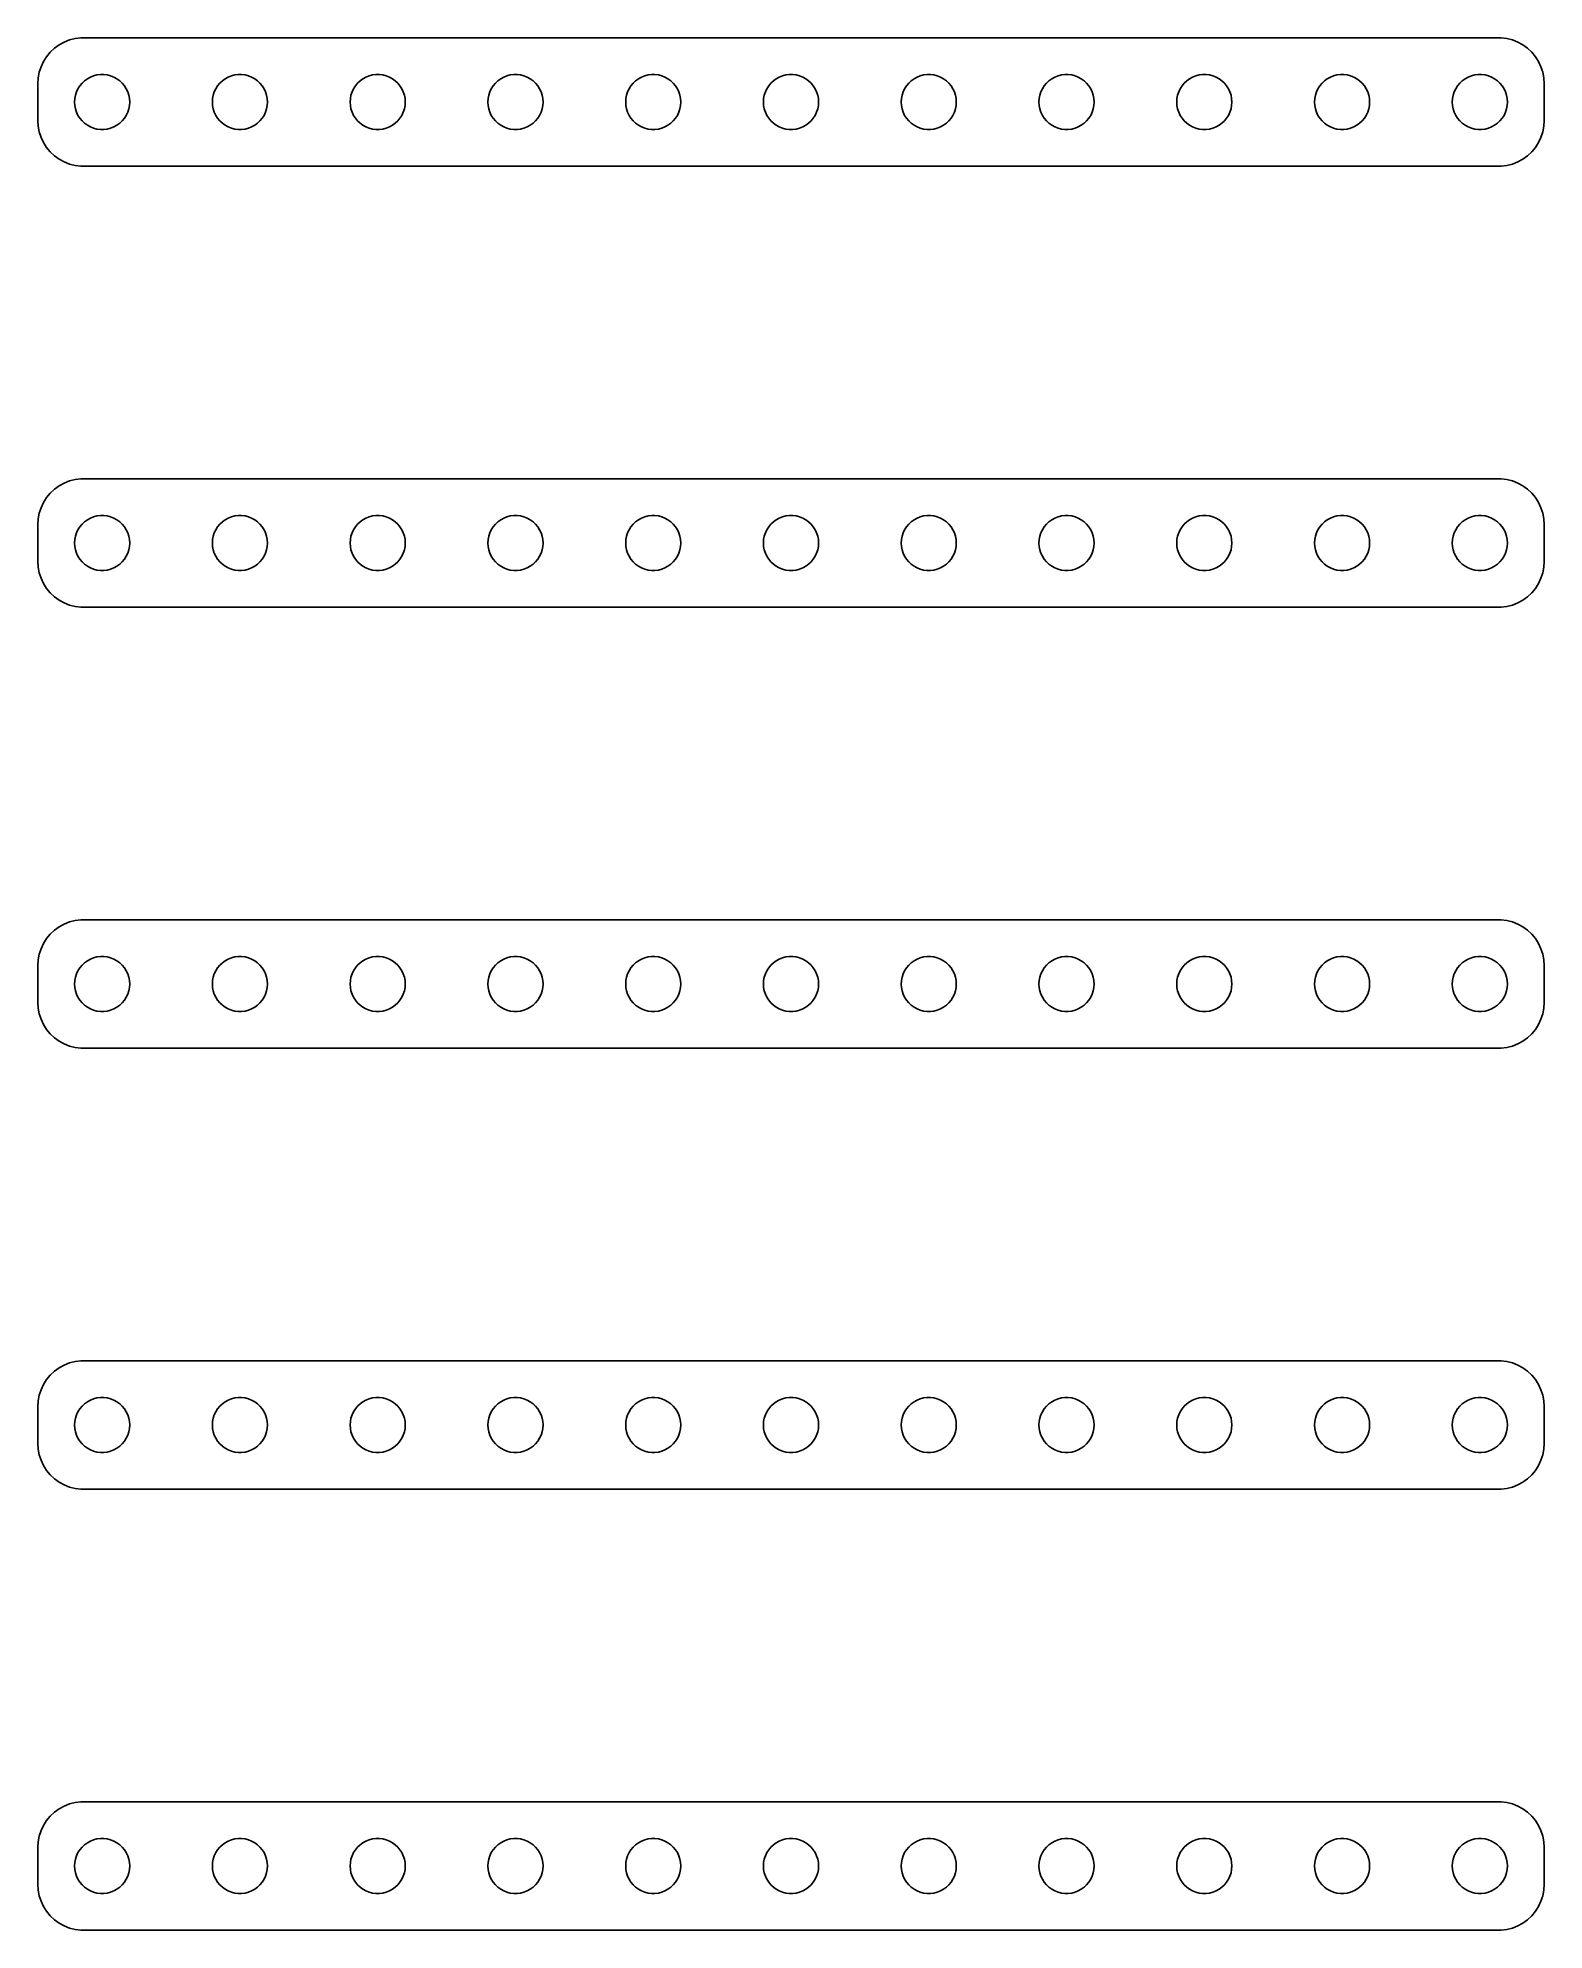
# Model space of a CAD drawing. Header units: metres. Extents: x -41 to 41, y 117 to 219.
import ezdxf

# ---------------------------------------------------------------- set-up
doc = ezdxf.new("R2010")
doc.units = ezdxf.units.M

msp = doc.modelspace()

# ---------------------------------------------------------------- linework, layer by layer
for p, q in [((-39.2725, 219.378), (-39.5644, 219.262)), ((-38.9684, 219.456), (-39.2725, 219.378)), ((-38.657, 219.495), (-38.9684, 219.456)), ((38.657, 219.495), (-38.657, 219.495)), ((38.9684, 219.456), (38.657, 219.495)), ((39.2725, 219.378), (38.9684, 219.456)), ((39.5644, 219.262), (39.2725, 219.378)), ((-40.5225, 218.469), (-40.6908, 218.204)), ((-40.3224, 218.711), (-40.5225, 218.469)), ((-40.0936, 218.926), (-40.3224, 218.711)), ((-39.8396, 219.111), (-40.0936, 218.926)), ((-39.5644, 219.262), (-39.8396, 219.111)), ((39.8396, 219.111), (39.5644, 219.262)), ((40.0936, 218.926), (39.8396, 219.111)), ((40.3224, 218.711), (40.0936, 218.926)), ((40.5225, 218.469), (40.3224, 218.711)), ((40.6908, 218.204), (40.5225, 218.469)), ((-40.9803, 217.313), (-41, 217)), ((-40.9214, 217.622), (-40.9803, 217.313)), ((-40.8244, 217.92), (-40.9214, 217.622)), ((-40.6908, 218.204), (-40.8244, 217.92)), ((-38.3037, 217.266), (-38.1387, 217.357)), ((-38.1387, 217.357), (-37.9635, 217.427)), ((-37.9635, 217.427), (-37.7811, 217.473)), ((-37.7811, 217.473), (-37.5942, 217.497)), ((-37.5942, 217.497), (-37.4058, 217.497)), ((-37.4058, 217.497), (-37.2189, 217.473)), ((-37.2189, 217.473), (-37.0365, 217.427)), ((-37.0365, 217.427), (-36.8613, 217.357)), ((-36.8613, 217.357), (-36.6963, 217.266)), ((-30.8037, 217.266), (-30.6387, 217.357)), ((-30.6387, 217.357), (-30.4635, 217.427)), ((-30.4635, 217.427), (-30.2811, 217.473)), ((-30.2811, 217.473), (-30.0942, 217.497)), ((-30.0942, 217.497), (-29.9058, 217.497)), ((-29.9058, 217.497), (-29.7189, 217.473)), ((-29.7189, 217.473), (-29.5365, 217.427)), ((-29.5365, 217.427), (-29.3613, 217.357)), ((-29.3613, 217.357), (-29.1963, 217.266)), ((-23.3037, 217.266), (-23.1387, 217.357)), ((-23.1387, 217.357), (-22.9635, 217.427)), ((-22.9635, 217.427), (-22.7811, 217.473)), ((-22.7811, 217.473), (-22.5942, 217.497)), ((-22.5942, 217.497), (-22.4058, 217.497)), ((-22.4058, 217.497), (-22.2189, 217.473)), ((-22.2189, 217.473), (-22.0365, 217.427)), ((-22.0365, 217.427), (-21.8613, 217.357)), ((-21.8613, 217.357), (-21.6963, 217.266)), ((-15.8037, 217.266), (-15.6387, 217.357)), ((-15.6387, 217.357), (-15.4635, 217.427)), ((-15.4635, 217.427), (-15.2811, 217.473)), ((-15.2811, 217.473), (-15.0942, 217.497)), ((-15.0942, 217.497), (-14.9058, 217.497)), ((-14.9058, 217.497), (-14.7189, 217.473)), ((-14.7189, 217.473), (-14.5365, 217.427)), ((-14.5365, 217.427), (-14.3613, 217.357)), ((-14.3613, 217.357), (-14.1963, 217.266)), ((-8.30373, 217.266), (-8.13866, 217.357)), ((-8.13866, 217.357), (-7.96352, 217.427)), ((-7.96352, 217.427), (-7.78107, 217.473)), ((-7.78107, 217.473), (-7.59418, 217.497)), ((-7.59418, 217.497), (-7.40581, 217.497)), ((-7.40581, 217.497), (-7.21892, 217.473)), ((-7.21892, 217.473), (-7.03647, 217.427)), ((-7.03647, 217.427), (-6.86133, 217.357)), ((-6.86133, 217.357), (-6.69626, 217.266)), ((-0.80373, 217.266), (-0.63866, 217.357)), ((-0.63866, 217.357), (-0.46352, 217.427)), ((-0.46352, 217.427), (-0.28107, 217.473)), ((-0.28107, 217.473), (-0.09418, 217.497)), ((-0.09418, 217.497), (0.09418, 217.497)), ((0.09418, 217.497), (0.28107, 217.473)), ((0.28107, 217.473), (0.46352, 217.427)), ((0.46352, 217.427), (0.63866, 217.357)), ((0.63866, 217.357), (0.80373, 217.266)), ((6.69626, 217.266), (6.86133, 217.357)), ((6.86133, 217.357), (7.03647, 217.427)), ((7.03647, 217.427), (7.21892, 217.473)), ((7.21892, 217.473), (7.40581, 217.497)), ((7.40581, 217.497), (7.59418, 217.497)), ((7.59418, 217.497), (7.78107, 217.473)), ((7.78107, 217.473), (7.96352, 217.427)), ((7.96352, 217.427), (8.13866, 217.357)), ((8.13866, 217.357), (8.30373, 217.266)), ((14.1963, 217.266), (14.3613, 217.357)), ((14.3613, 217.357), (14.5365, 217.427)), ((14.5365, 217.427), (14.7189, 217.473)), ((14.7189, 217.473), (14.9058, 217.497)), ((14.9058, 217.497), (15.0942, 217.497)), ((15.0942, 217.497), (15.2811, 217.473)), ((15.2811, 217.473), (15.4635, 217.427)), ((15.4635, 217.427), (15.6387, 217.357)), ((15.6387, 217.357), (15.8037, 217.266)), ((21.6963, 217.266), (21.8613, 217.357)), ((21.8613, 217.357), (22.0365, 217.427)), ((22.0365, 217.427), (22.2189, 217.473)), ((22.2189, 217.473), (22.4058, 217.497)), ((22.4058, 217.497), (22.5942, 217.497)), ((22.5942, 217.497), (22.7811, 217.473)), ((22.7811, 217.473), (22.9635, 217.427)), ((22.9635, 217.427), (23.1387, 217.357)), ((23.1387, 217.357), (23.3037, 217.266)), ((29.1963, 217.266), (29.3613, 217.357)), ((29.3613, 217.357), (29.5365, 217.427)), ((29.5365, 217.427), (29.7189, 217.473)), ((29.7189, 217.473), (29.9058, 217.497)), ((29.9058, 217.497), (30.0942, 217.497)), ((30.0942, 217.497), (30.2811, 217.473)), ((30.2811, 217.473), (30.4635, 217.427)), ((30.4635, 217.427), (30.6387, 217.357)), ((30.6387, 217.357), (30.8037, 217.266)), ((36.6963, 217.266), (36.8613, 217.357)), ((36.8613, 217.357), (37.0365, 217.427)), ((37.0365, 217.427), (37.2189, 217.473)), ((37.2189, 217.473), (37.4058, 217.497)), ((37.4058, 217.497), (37.5942, 217.497)), ((37.5942, 217.497), (37.7811, 217.473)), ((37.7811, 217.473), (37.9635, 217.427)), ((37.9635, 217.427), (38.1387, 217.357)), ((38.1387, 217.357), (38.3037, 217.266)), ((40.8244, 217.92), (40.6908, 218.204)), ((40.9214, 217.622), (40.8244, 217.92)), ((40.9803, 217.313), (40.9214, 217.622)), ((41, 217), (40.9803, 217.313)), ((-41, 217), (-41, 215)), ((-38.9882, 216.188), (-38.9529, 216.373)), ((-38.9529, 216.373), (-38.8947, 216.552)), ((-38.8947, 216.552), (-38.8145, 216.723)), ((-38.8145, 216.723), (-38.7135, 216.882)), ((-38.7135, 216.882), (-38.5934, 217.027)), ((-38.5934, 217.027), (-38.4561, 217.156)), ((-38.4561, 217.156), (-38.3037, 217.266)), ((-36.6963, 217.266), (-36.5439, 217.156)), ((-36.5439, 217.156), (-36.4065, 217.027)), ((-36.4065, 217.027), (-36.2865, 216.882)), ((-36.2865, 216.882), (-36.1855, 216.723)), ((-36.1855, 216.723), (-36.1053, 216.552)), ((-36.1053, 216.552), (-36.0471, 216.373)), ((-36.0471, 216.373), (-36.0118, 216.188)), ((-31.4882, 216.188), (-31.4529, 216.373)), ((-31.4529, 216.373), (-31.3947, 216.552)), ((-31.3947, 216.552), (-31.3145, 216.723)), ((-31.3145, 216.723), (-31.2135, 216.882)), ((-31.2135, 216.882), (-31.0934, 217.027)), ((-31.0934, 217.027), (-30.9561, 217.156)), ((-30.9561, 217.156), (-30.8037, 217.266)), ((-29.1963, 217.266), (-29.0439, 217.156)), ((-29.0439, 217.156), (-28.9065, 217.027)), ((-28.9065, 217.027), (-28.7865, 216.882)), ((-28.7865, 216.882), (-28.6855, 216.723)), ((-28.6855, 216.723), (-28.6053, 216.552)), ((-28.6053, 216.552), (-28.5471, 216.373)), ((-28.5471, 216.373), (-28.5118, 216.188)), ((-23.9882, 216.188), (-23.9529, 216.373)), ((-23.9529, 216.373), (-23.8947, 216.552)), ((-23.8947, 216.552), (-23.8145, 216.723)), ((-23.8145, 216.723), (-23.7135, 216.882)), ((-23.7135, 216.882), (-23.5934, 217.027)), ((-23.5934, 217.027), (-23.4561, 217.156)), ((-23.4561, 217.156), (-23.3037, 217.266)), ((-21.6963, 217.266), (-21.5439, 217.156)), ((-21.5439, 217.156), (-21.4065, 217.027)), ((-21.4065, 217.027), (-21.2865, 216.882)), ((-21.2865, 216.882), (-21.1855, 216.723)), ((-21.1855, 216.723), (-21.1053, 216.552)), ((-21.1053, 216.552), (-21.0471, 216.373)), ((-21.0471, 216.373), (-21.0118, 216.188)), ((-16.4882, 216.188), (-16.4529, 216.373)), ((-16.4529, 216.373), (-16.3947, 216.552)), ((-16.3947, 216.552), (-16.3145, 216.723)), ((-16.3145, 216.723), (-16.2135, 216.882)), ((-16.2135, 216.882), (-16.0934, 217.027)), ((-16.0934, 217.027), (-15.9561, 217.156)), ((-15.9561, 217.156), (-15.8037, 217.266)), ((-14.1963, 217.266), (-14.0439, 217.156)), ((-14.0439, 217.156), (-13.9065, 217.027)), ((-13.9065, 217.027), (-13.7865, 216.882)), ((-13.7865, 216.882), (-13.6855, 216.723)), ((-13.6855, 216.723), (-13.6053, 216.552)), ((-13.6053, 216.552), (-13.5471, 216.373)), ((-13.5471, 216.373), (-13.5118, 216.188)), ((-8.98816, 216.188), (-8.95287, 216.373)), ((-8.95287, 216.373), (-8.89465, 216.552)), ((-8.89465, 216.552), (-8.81445, 216.723)), ((-8.81445, 216.723), (-8.71352, 216.882)), ((-8.71352, 216.882), (-8.59344, 217.027)), ((-8.59344, 217.027), (-8.45613, 217.156)), ((-8.45613, 217.156), (-8.30373, 217.266)), ((-6.69626, 217.266), (-6.54385, 217.156)), ((-6.54385, 217.156), (-6.40654, 217.027)), ((-6.40654, 217.027), (-6.28647, 216.882)), ((-6.28647, 216.882), (-6.18553, 216.723)), ((-6.18553, 216.723), (-6.10533, 216.552)), ((-6.10533, 216.552), (-6.04712, 216.373)), ((-6.04712, 216.373), (-6.01183, 216.188)), ((-1.48816, 216.188), (-1.45287, 216.373)), ((-1.45287, 216.373), (-1.39465, 216.552)), ((-1.39465, 216.552), (-1.31445, 216.723)), ((-1.31445, 216.723), (-1.21352, 216.882)), ((-1.21352, 216.882), (-1.09344, 217.027)), ((-1.09344, 217.027), (-0.95613, 217.156)), ((-0.95613, 217.156), (-0.80373, 217.266)), ((0.80373, 217.266), (0.95613, 217.156)), ((0.95613, 217.156), (1.09344, 217.027)), ((1.09344, 217.027), (1.21352, 216.882)), ((1.21352, 216.882), (1.31445, 216.723)), ((1.31445, 216.723), (1.39465, 216.552)), ((1.39465, 216.552), (1.45287, 216.373)), ((1.45287, 216.373), (1.48816, 216.188)), ((6.01183, 216.188), (6.04712, 216.373)), ((6.04712, 216.373), (6.10533, 216.552)), ((6.10533, 216.552), (6.18553, 216.723)), ((6.18553, 216.723), (6.28647, 216.882)), ((6.28647, 216.882), (6.40654, 217.027)), ((6.40654, 217.027), (6.54385, 217.156)), ((6.54385, 217.156), (6.69626, 217.266)), ((8.30373, 217.266), (8.45613, 217.156)), ((8.45613, 217.156), (8.59344, 217.027)), ((8.59344, 217.027), (8.71352, 216.882)), ((8.71352, 216.882), (8.81445, 216.723)), ((8.81445, 216.723), (8.89465, 216.552)), ((8.89465, 216.552), (8.95287, 216.373)), ((8.95287, 216.373), (8.98816, 216.188)), ((13.5118, 216.188), (13.5471, 216.373)), ((13.5471, 216.373), (13.6053, 216.552)), ((13.6053, 216.552), (13.6855, 216.723)), ((13.6855, 216.723), (13.7865, 216.882)), ((13.7865, 216.882), (13.9065, 217.027)), ((13.9065, 217.027), (14.0439, 217.156)), ((14.0439, 217.156), (14.1963, 217.266)), ((15.8037, 217.266), (15.9561, 217.156)), ((15.9561, 217.156), (16.0934, 217.027)), ((16.0934, 217.027), (16.2135, 216.882)), ((16.2135, 216.882), (16.3145, 216.723)), ((16.3145, 216.723), (16.3947, 216.552)), ((16.3947, 216.552), (16.4529, 216.373)), ((16.4529, 216.373), (16.4882, 216.188)), ((21.0118, 216.188), (21.0471, 216.373)), ((21.0471, 216.373), (21.1053, 216.552)), ((21.1053, 216.552), (21.1855, 216.723)), ((21.1855, 216.723), (21.2865, 216.882)), ((21.2865, 216.882), (21.4065, 217.027)), ((21.4065, 217.027), (21.5439, 217.156)), ((21.5439, 217.156), (21.6963, 217.266)), ((23.3037, 217.266), (23.4561, 217.156)), ((23.4561, 217.156), (23.5934, 217.027)), ((23.5934, 217.027), (23.7135, 216.882)), ((23.7135, 216.882), (23.8145, 216.723)), ((23.8145, 216.723), (23.8947, 216.552)), ((23.8947, 216.552), (23.9529, 216.373)), ((23.9529, 216.373), (23.9882, 216.188)), ((28.5118, 216.188), (28.5471, 216.373)), ((28.5471, 216.373), (28.6053, 216.552)), ((28.6053, 216.552), (28.6855, 216.723)), ((28.6855, 216.723), (28.7865, 216.882)), ((28.7865, 216.882), (28.9065, 217.027)), ((28.9065, 217.027), (29.0439, 217.156)), ((29.0439, 217.156), (29.1963, 217.266)), ((30.8037, 217.266), (30.9561, 217.156)), ((30.9561, 217.156), (31.0934, 217.027)), ((31.0934, 217.027), (31.2135, 216.882)), ((31.2135, 216.882), (31.3145, 216.723)), ((31.3145, 216.723), (31.3947, 216.552)), ((31.3947, 216.552), (31.4529, 216.373)), ((31.4529, 216.373), (31.4882, 216.188)), ((36.0118, 216.188), (36.0471, 216.373)), ((36.0471, 216.373), (36.1053, 216.552)), ((36.1053, 216.552), (36.1855, 216.723)), ((36.1855, 216.723), (36.2865, 216.882)), ((36.2865, 216.882), (36.4065, 217.027)), ((36.4065, 217.027), (36.5439, 217.156)), ((36.5439, 217.156), (36.6963, 217.266)), ((38.3037, 217.266), (38.4561, 217.156)), ((38.4561, 217.156), (38.5934, 217.027)), ((38.5934, 217.027), (38.7135, 216.882)), ((38.7135, 216.882), (38.8145, 216.723)), ((38.8145, 216.723), (38.8947, 216.552)), ((38.8947, 216.552), (38.9529, 216.373)), ((38.9529, 216.373), (38.9882, 216.188)), ((41, 215), (41, 217)), ((-39, 216), (-38.9882, 216.188)), ((-38.9882, 215.812), (-39, 216)), ((-38.9529, 215.627), (-38.9882, 215.812)), ((-38.8947, 215.448), (-38.9529, 215.627)), ((-38.8145, 215.277), (-38.8947, 215.448)), ((-38.7135, 215.118), (-38.8145, 215.277)), ((-36.1855, 215.277), (-36.2865, 215.118)), ((-36.1053, 215.448), (-36.1855, 215.277)), ((-36.0471, 215.627), (-36.1053, 215.448)), ((-36.0118, 215.812), (-36.0471, 215.627)), ((-36.0118, 216.188), (-36, 216)), ((-36, 216), (-36.0118, 215.812)), ((-31.5, 216), (-31.4882, 216.188)), ((-31.4882, 215.812), (-31.5, 216)), ((-31.4529, 215.627), (-31.4882, 215.812)), ((-31.3947, 215.448), (-31.4529, 215.627)), ((-31.3145, 215.277), (-31.3947, 215.448)), ((-31.2135, 215.118), (-31.3145, 215.277)), ((-28.6855, 215.277), (-28.7865, 215.118)), ((-28.6053, 215.448), (-28.6855, 215.277)), ((-28.5471, 215.627), (-28.6053, 215.448)), ((-28.5118, 215.812), (-28.5471, 215.627)), ((-28.5118, 216.188), (-28.5, 216)), ((-28.5, 216), (-28.5118, 215.812)), ((-24, 216), (-23.9882, 216.188)), ((-23.9882, 215.812), (-24, 216)), ((-23.9529, 215.627), (-23.9882, 215.812)), ((-23.8947, 215.448), (-23.9529, 215.627)), ((-23.8145, 215.277), (-23.8947, 215.448)), ((-23.7135, 215.118), (-23.8145, 215.277)), ((-21.1855, 215.277), (-21.2865, 215.118)), ((-21.1053, 215.448), (-21.1855, 215.277)), ((-21.0471, 215.627), (-21.1053, 215.448)), ((-21.0118, 215.812), (-21.0471, 215.627)), ((-21.0118, 216.188), (-21, 216)), ((-21, 216), (-21.0118, 215.812)), ((-16.5, 216), (-16.4882, 216.188)), ((-16.4882, 215.812), (-16.5, 216)), ((-16.4529, 215.627), (-16.4882, 215.812)), ((-16.3947, 215.448), (-16.4529, 215.627)), ((-16.3145, 215.277), (-16.3947, 215.448)), ((-16.2135, 215.118), (-16.3145, 215.277)), ((-13.6855, 215.277), (-13.7865, 215.118)), ((-13.6053, 215.448), (-13.6855, 215.277)), ((-13.5471, 215.627), (-13.6053, 215.448)), ((-13.5118, 215.812), (-13.5471, 215.627)), ((-13.5118, 216.188), (-13.5, 216)), ((-13.5, 216), (-13.5118, 215.812)), ((-9, 216), (-8.98816, 216.188)), ((-8.98816, 215.812), (-9, 216)), ((-8.95287, 215.627), (-8.98816, 215.812)), ((-8.89465, 215.448), (-8.95287, 215.627)), ((-8.81445, 215.277), (-8.89465, 215.448)), ((-8.71352, 215.118), (-8.81445, 215.277)), ((-6.18553, 215.277), (-6.28647, 215.118)), ((-6.10533, 215.448), (-6.18553, 215.277)), ((-6.04712, 215.627), (-6.10533, 215.448)), ((-6.01183, 215.812), (-6.04712, 215.627)), ((-6.01183, 216.188), (-6, 216)), ((-6, 216), (-6.01183, 215.812)), ((-1.5, 216), (-1.48816, 216.188)), ((-1.48816, 215.812), (-1.5, 216)), ((-1.45287, 215.627), (-1.48816, 215.812)), ((-1.39465, 215.448), (-1.45287, 215.627)), ((-1.31445, 215.277), (-1.39465, 215.448)), ((-1.21352, 215.118), (-1.31445, 215.277)), ((1.31445, 215.277), (1.21352, 215.118)), ((1.39465, 215.448), (1.31445, 215.277)), ((1.45287, 215.627), (1.39465, 215.448)), ((1.48816, 215.812), (1.45287, 215.627)), ((1.48816, 216.188), (1.5, 216)), ((1.5, 216), (1.48816, 215.812)), ((6, 216), (6.01183, 216.188)), ((6.01183, 215.812), (6, 216)), ((6.04712, 215.627), (6.01183, 215.812)), ((6.10533, 215.448), (6.04712, 215.627)), ((6.18553, 215.277), (6.10533, 215.448)), ((6.28647, 215.118), (6.18553, 215.277)), ((8.81445, 215.277), (8.71352, 215.118)), ((8.89465, 215.448), (8.81445, 215.277)), ((8.95287, 215.627), (8.89465, 215.448)), ((8.98816, 215.812), (8.95287, 215.627)), ((8.98816, 216.188), (9, 216)), ((9, 216), (8.98816, 215.812)), ((13.5, 216), (13.5118, 216.188)), ((13.5118, 215.812), (13.5, 216)), ((13.5471, 215.627), (13.5118, 215.812)), ((13.6053, 215.448), (13.5471, 215.627)), ((13.6855, 215.277), (13.6053, 215.448)), ((13.7865, 215.118), (13.6855, 215.277)), ((16.3145, 215.277), (16.2135, 215.118)), ((16.3947, 215.448), (16.3145, 215.277)), ((16.4529, 215.627), (16.3947, 215.448)), ((16.4882, 215.812), (16.4529, 215.627)), ((16.4882, 216.188), (16.5, 216)), ((16.5, 216), (16.4882, 215.812)), ((21, 216), (21.0118, 216.188)), ((21.0118, 215.812), (21, 216)), ((21.0471, 215.627), (21.0118, 215.812)), ((21.1053, 215.448), (21.0471, 215.627)), ((21.1855, 215.277), (21.1053, 215.448)), ((21.2865, 215.118), (21.1855, 215.277)), ((23.8145, 215.277), (23.7135, 215.118)), ((23.8947, 215.448), (23.8145, 215.277)), ((23.9529, 215.627), (23.8947, 215.448)), ((23.9882, 215.812), (23.9529, 215.627)), ((23.9882, 216.188), (24, 216)), ((24, 216), (23.9882, 215.812)), ((28.5, 216), (28.5118, 216.188)), ((28.5118, 215.812), (28.5, 216)), ((28.5471, 215.627), (28.5118, 215.812)), ((28.6053, 215.448), (28.5471, 215.627)), ((28.6855, 215.277), (28.6053, 215.448)), ((28.7865, 215.118), (28.6855, 215.277)), ((31.3145, 215.277), (31.2135, 215.118)), ((31.3947, 215.448), (31.3145, 215.277)), ((31.4529, 215.627), (31.3947, 215.448)), ((31.4882, 215.812), (31.4529, 215.627)), ((31.4882, 216.188), (31.5, 216)), ((31.5, 216), (31.4882, 215.812)), ((36, 216), (36.0118, 216.188)), ((36.0118, 215.812), (36, 216)), ((36.0471, 215.627), (36.0118, 215.812)), ((36.1053, 215.448), (36.0471, 215.627)), ((36.1855, 215.277), (36.1053, 215.448)), ((36.2865, 215.118), (36.1855, 215.277)), ((38.8145, 215.277), (38.7135, 215.118)), ((38.8947, 215.448), (38.8145, 215.277)), ((38.9529, 215.627), (38.8947, 215.448)), ((38.9882, 215.812), (38.9529, 215.627)), ((38.9882, 216.188), (39, 216)), ((39, 216), (38.9882, 215.812)), ((-41, 215), (-40.9803, 214.687)), ((-40.9803, 214.687), (-40.9214, 214.378)), ((-40.9214, 214.378), (-40.8244, 214.08)), ((-38.5934, 214.973), (-38.7135, 215.118)), ((-38.4561, 214.844), (-38.5934, 214.973)), ((-38.3037, 214.734), (-38.4561, 214.844)), ((-38.1387, 214.643), (-38.3037, 214.734)), ((-37.9635, 214.573), (-38.1387, 214.643)), ((-37.7811, 214.527), (-37.9635, 214.573)), ((-37.5942, 214.503), (-37.7811, 214.527)), ((-37.4058, 214.503), (-37.5942, 214.503)), ((-37.2189, 214.527), (-37.4058, 214.503)), ((-37.0365, 214.573), (-37.2189, 214.527)), ((-36.8613, 214.643), (-37.0365, 214.573)), ((-36.6963, 214.734), (-36.8613, 214.643)), ((-36.5439, 214.844), (-36.6963, 214.734)), ((-36.4065, 214.973), (-36.5439, 214.844)), ((-36.2865, 215.118), (-36.4065, 214.973)), ((-31.0934, 214.973), (-31.2135, 215.118)), ((-30.9561, 214.844), (-31.0934, 214.973)), ((-30.8037, 214.734), (-30.9561, 214.844)), ((-30.6387, 214.643), (-30.8037, 214.734)), ((-30.4635, 214.573), (-30.6387, 214.643)), ((-30.2811, 214.527), (-30.4635, 214.573)), ((-30.0942, 214.503), (-30.2811, 214.527)), ((-29.9058, 214.503), (-30.0942, 214.503)), ((-29.7189, 214.527), (-29.9058, 214.503)), ((-29.5365, 214.573), (-29.7189, 214.527)), ((-29.3613, 214.643), (-29.5365, 214.573)), ((-29.1963, 214.734), (-29.3613, 214.643)), ((-29.0439, 214.844), (-29.1963, 214.734)), ((-28.9065, 214.973), (-29.0439, 214.844)), ((-28.7865, 215.118), (-28.9065, 214.973)), ((-23.5934, 214.973), (-23.7135, 215.118)), ((-23.4561, 214.844), (-23.5934, 214.973)), ((-23.3037, 214.734), (-23.4561, 214.844)), ((-23.1387, 214.643), (-23.3037, 214.734)), ((-22.9635, 214.573), (-23.1387, 214.643)), ((-22.7811, 214.527), (-22.9635, 214.573)), ((-22.5942, 214.503), (-22.7811, 214.527)), ((-22.4058, 214.503), (-22.5942, 214.503)), ((-22.2189, 214.527), (-22.4058, 214.503)), ((-22.0365, 214.573), (-22.2189, 214.527)), ((-21.8613, 214.643), (-22.0365, 214.573)), ((-21.6963, 214.734), (-21.8613, 214.643)), ((-21.5439, 214.844), (-21.6963, 214.734)), ((-21.4065, 214.973), (-21.5439, 214.844)), ((-21.2865, 215.118), (-21.4065, 214.973)), ((-16.0934, 214.973), (-16.2135, 215.118)), ((-15.9561, 214.844), (-16.0934, 214.973)), ((-15.8037, 214.734), (-15.9561, 214.844)), ((-15.6387, 214.643), (-15.8037, 214.734)), ((-15.4635, 214.573), (-15.6387, 214.643)), ((-15.2811, 214.527), (-15.4635, 214.573)), ((-15.0942, 214.503), (-15.2811, 214.527)), ((-14.9058, 214.503), (-15.0942, 214.503)), ((-14.7189, 214.527), (-14.9058, 214.503)), ((-14.5365, 214.573), (-14.7189, 214.527)), ((-14.3613, 214.643), (-14.5365, 214.573)), ((-14.1963, 214.734), (-14.3613, 214.643)), ((-14.0439, 214.844), (-14.1963, 214.734)), ((-13.9065, 214.973), (-14.0439, 214.844)), ((-13.7865, 215.118), (-13.9065, 214.973)), ((-8.59344, 214.973), (-8.71352, 215.118)), ((-8.45613, 214.844), (-8.59344, 214.973)), ((-8.30373, 214.734), (-8.45613, 214.844)), ((-8.13866, 214.643), (-8.30373, 214.734)), ((-7.96352, 214.573), (-8.13866, 214.643)), ((-7.78107, 214.527), (-7.96352, 214.573)), ((-7.59418, 214.503), (-7.78107, 214.527)), ((-7.40581, 214.503), (-7.59418, 214.503)), ((-7.21892, 214.527), (-7.40581, 214.503)), ((-7.03647, 214.573), (-7.21892, 214.527)), ((-6.86133, 214.643), (-7.03647, 214.573)), ((-6.69626, 214.734), (-6.86133, 214.643)), ((-6.54385, 214.844), (-6.69626, 214.734)), ((-6.40654, 214.973), (-6.54385, 214.844)), ((-6.28647, 215.118), (-6.40654, 214.973)), ((-1.09344, 214.973), (-1.21352, 215.118)), ((-0.95613, 214.844), (-1.09344, 214.973)), ((-0.80373, 214.734), (-0.95613, 214.844)), ((-0.63866, 214.643), (-0.80373, 214.734)), ((-0.46352, 214.573), (-0.63866, 214.643)), ((-0.28107, 214.527), (-0.46352, 214.573)), ((-0.09418, 214.503), (-0.28107, 214.527)), ((0.09418, 214.503), (-0.09418, 214.503)), ((0.28107, 214.527), (0.09418, 214.503)), ((0.46352, 214.573), (0.28107, 214.527)), ((0.63866, 214.643), (0.46352, 214.573)), ((0.80373, 214.734), (0.63866, 214.643)), ((0.95613, 214.844), (0.80373, 214.734)), ((1.09344, 214.973), (0.95613, 214.844)), ((1.21352, 215.118), (1.09344, 214.973)), ((6.40654, 214.973), (6.28647, 215.118)), ((6.54385, 214.844), (6.40654, 214.973)), ((6.69626, 214.734), (6.54385, 214.844)), ((6.86133, 214.643), (6.69626, 214.734)), ((7.03647, 214.573), (6.86133, 214.643)), ((7.21892, 214.527), (7.03647, 214.573)), ((7.40581, 214.503), (7.21892, 214.527)), ((7.59418, 214.503), (7.40581, 214.503)), ((7.78107, 214.527), (7.59418, 214.503)), ((7.96352, 214.573), (7.78107, 214.527)), ((8.13866, 214.643), (7.96352, 214.573)), ((8.30373, 214.734), (8.13866, 214.643)), ((8.45613, 214.844), (8.30373, 214.734)), ((8.59344, 214.973), (8.45613, 214.844)), ((8.71352, 215.118), (8.59344, 214.973)), ((13.9065, 214.973), (13.7865, 215.118)), ((14.0439, 214.844), (13.9065, 214.973)), ((14.1963, 214.734), (14.0439, 214.844)), ((14.3613, 214.643), (14.1963, 214.734)), ((14.5365, 214.573), (14.3613, 214.643)), ((14.7189, 214.527), (14.5365, 214.573)), ((14.9058, 214.503), (14.7189, 214.527)), ((15.0942, 214.503), (14.9058, 214.503)), ((15.2811, 214.527), (15.0942, 214.503)), ((15.4635, 214.573), (15.2811, 214.527)), ((15.6387, 214.643), (15.4635, 214.573)), ((15.8037, 214.734), (15.6387, 214.643)), ((15.9561, 214.844), (15.8037, 214.734)), ((16.0934, 214.973), (15.9561, 214.844)), ((16.2135, 215.118), (16.0934, 214.973)), ((21.4065, 214.973), (21.2865, 215.118)), ((21.5439, 214.844), (21.4065, 214.973)), ((21.6963, 214.734), (21.5439, 214.844)), ((21.8613, 214.643), (21.6963, 214.734)), ((22.0365, 214.573), (21.8613, 214.643)), ((22.2189, 214.527), (22.0365, 214.573)), ((22.4058, 214.503), (22.2189, 214.527)), ((22.5942, 214.503), (22.4058, 214.503)), ((22.7811, 214.527), (22.5942, 214.503)), ((22.9635, 214.573), (22.7811, 214.527)), ((23.1387, 214.643), (22.9635, 214.573)), ((23.3037, 214.734), (23.1387, 214.643)), ((23.4561, 214.844), (23.3037, 214.734)), ((23.5934, 214.973), (23.4561, 214.844)), ((23.7135, 215.118), (23.5934, 214.973)), ((28.9065, 214.973), (28.7865, 215.118)), ((29.0439, 214.844), (28.9065, 214.973)), ((29.1963, 214.734), (29.0439, 214.844)), ((29.3613, 214.643), (29.1963, 214.734)), ((29.5365, 214.573), (29.3613, 214.643)), ((29.7189, 214.527), (29.5365, 214.573)), ((29.9058, 214.503), (29.7189, 214.527)), ((30.0942, 214.503), (29.9058, 214.503)), ((30.2811, 214.527), (30.0942, 214.503)), ((30.4635, 214.573), (30.2811, 214.527)), ((30.6387, 214.643), (30.4635, 214.573)), ((30.8037, 214.734), (30.6387, 214.643)), ((30.9561, 214.844), (30.8037, 214.734)), ((31.0934, 214.973), (30.9561, 214.844)), ((31.2135, 215.118), (31.0934, 214.973)), ((36.4065, 214.973), (36.2865, 215.118)), ((36.5439, 214.844), (36.4065, 214.973)), ((36.6963, 214.734), (36.5439, 214.844)), ((36.8613, 214.643), (36.6963, 214.734)), ((37.0365, 214.573), (36.8613, 214.643)), ((37.2189, 214.527), (37.0365, 214.573)), ((37.4058, 214.503), (37.2189, 214.527)), ((37.5942, 214.503), (37.4058, 214.503)), ((37.7811, 214.527), (37.5942, 214.503)), ((37.9635, 214.573), (37.7811, 214.527)), ((38.1387, 214.643), (37.9635, 214.573)), ((38.3037, 214.734), (38.1387, 214.643)), ((38.4561, 214.844), (38.3037, 214.734)), ((38.5934, 214.973), (38.4561, 214.844)), ((38.7135, 215.118), (38.5934, 214.973)), ((40.8244, 214.08), (40.9214, 214.378)), ((40.9214, 214.378), (40.9803, 214.687)), ((40.9803, 214.687), (41, 215)), ((-40.8244, 214.08), (-40.6908, 213.796)), ((-40.6908, 213.796), (-40.5225, 213.531)), ((-40.5225, 213.531), (-40.3224, 213.289)), ((-40.3224, 213.289), (-40.0936, 213.074)), ((40.0936, 213.074), (40.3224, 213.289)), ((40.3224, 213.289), (40.5225, 213.531)), ((40.5225, 213.531), (40.6908, 213.796)), ((40.6908, 213.796), (40.8244, 214.08)), ((-40.0936, 213.074), (-39.8396, 212.889)), ((-39.8396, 212.889), (-39.5644, 212.738)), ((-39.5644, 212.738), (-39.2725, 212.622)), ((-39.2725, 212.622), (-38.9684, 212.544)), ((-38.9684, 212.544), (-38.657, 212.505)), ((-38.657, 212.505), (38.657, 212.505)), ((38.657, 212.505), (38.9684, 212.544)), ((38.9684, 212.544), (39.2725, 212.622)), ((39.2725, 212.622), (39.5644, 212.738)), ((39.5644, 212.738), (39.8396, 212.889)), ((39.8396, 212.889), (40.0936, 213.074)), ((-40.3224, 194.711), (-40.5225, 194.469)), ((-40.0936, 194.926), (-40.3224, 194.711)), ((-39.8396, 195.111), (-40.0936, 194.926)), ((-39.5644, 195.262), (-39.8396, 195.111)), ((-39.2725, 195.378), (-39.5644, 195.262)), ((-38.9684, 195.456), (-39.2725, 195.378)), ((-38.657, 195.495), (-38.9684, 195.456)), ((38.657, 195.495), (-38.657, 195.495)), ((38.9684, 195.456), (38.657, 195.495)), ((39.2725, 195.378), (38.9684, 195.456)), ((39.5644, 195.262), (39.2725, 195.378)), ((39.8396, 195.111), (39.5644, 195.262)), ((40.0936, 194.926), (39.8396, 195.111)), ((40.3224, 194.711), (40.0936, 194.926)), ((40.5225, 194.469), (40.3224, 194.711)), ((-40.9214, 193.622), (-40.9803, 193.313)), ((-40.8244, 193.92), (-40.9214, 193.622)), ((-40.6908, 194.204), (-40.8244, 193.92)), ((-40.5225, 194.469), (-40.6908, 194.204)), ((40.6908, 194.204), (40.5225, 194.469)), ((40.8244, 193.92), (40.6908, 194.204)), ((40.9214, 193.622), (40.8244, 193.92)), ((40.9803, 193.313), (40.9214, 193.622)), ((-40.9803, 193.313), (-41, 193)), ((-41, 193), (-41, 191)), ((-38.8947, 192.552), (-38.8145, 192.723)), ((-38.8145, 192.723), (-38.7135, 192.882)), ((-38.7135, 192.882), (-38.5934, 193.027)), ((-38.5934, 193.027), (-38.4561, 193.156)), ((-38.4561, 193.156), (-38.3037, 193.266)), ((-38.3037, 193.266), (-38.1387, 193.357)), ((-38.1387, 193.357), (-37.9635, 193.427)), ((-37.9635, 193.427), (-37.7811, 193.473)), ((-37.7811, 193.473), (-37.5942, 193.497)), ((-37.5942, 193.497), (-37.4058, 193.497)), ((-37.4058, 193.497), (-37.2189, 193.473)), ((-37.2189, 193.473), (-37.0365, 193.427)), ((-37.0365, 193.427), (-36.8613, 193.357)), ((-36.8613, 193.357), (-36.6963, 193.266)), ((-36.6963, 193.266), (-36.5439, 193.156)), ((-36.5439, 193.156), (-36.4065, 193.027)), ((-36.4065, 193.027), (-36.2865, 192.882)), ((-36.2865, 192.882), (-36.1855, 192.723)), ((-36.1855, 192.723), (-36.1053, 192.552)), ((-31.3947, 192.552), (-31.3145, 192.723)), ((-31.3145, 192.723), (-31.2135, 192.882)), ((-31.2135, 192.882), (-31.0934, 193.027)), ((-31.0934, 193.027), (-30.9561, 193.156)), ((-30.9561, 193.156), (-30.8037, 193.266)), ((-30.8037, 193.266), (-30.6387, 193.357)), ((-30.6387, 193.357), (-30.4635, 193.427)), ((-30.4635, 193.427), (-30.2811, 193.473)), ((-30.2811, 193.473), (-30.0942, 193.497)), ((-30.0942, 193.497), (-29.9058, 193.497)), ((-29.9058, 193.497), (-29.7189, 193.473)), ((-29.7189, 193.473), (-29.5365, 193.427)), ((-29.5365, 193.427), (-29.3613, 193.357)), ((-29.3613, 193.357), (-29.1963, 193.266)), ((-29.1963, 193.266), (-29.0439, 193.156)), ((-29.0439, 193.156), (-28.9065, 193.027)), ((-28.9065, 193.027), (-28.7865, 192.882)), ((-28.7865, 192.882), (-28.6855, 192.723)), ((-28.6855, 192.723), (-28.6053, 192.552)), ((-23.8947, 192.552), (-23.8145, 192.723)), ((-23.8145, 192.723), (-23.7135, 192.882)), ((-23.7135, 192.882), (-23.5934, 193.027)), ((-23.5934, 193.027), (-23.4561, 193.156)), ((-23.4561, 193.156), (-23.3037, 193.266)), ((-23.3037, 193.266), (-23.1387, 193.357)), ((-23.1387, 193.357), (-22.9635, 193.427)), ((-22.9635, 193.427), (-22.7811, 193.473)), ((-22.7811, 193.473), (-22.5942, 193.497)), ((-22.5942, 193.497), (-22.4058, 193.497)), ((-22.4058, 193.497), (-22.2189, 193.473)), ((-22.2189, 193.473), (-22.0365, 193.427)), ((-22.0365, 193.427), (-21.8613, 193.357)), ((-21.8613, 193.357), (-21.6963, 193.266)), ((-21.6963, 193.266), (-21.5439, 193.156)), ((-21.5439, 193.156), (-21.4065, 193.027)), ((-21.4065, 193.027), (-21.2865, 192.882)), ((-21.2865, 192.882), (-21.1855, 192.723)), ((-21.1855, 192.723), (-21.1053, 192.552)), ((-16.3947, 192.552), (-16.3145, 192.723)), ((-16.3145, 192.723), (-16.2135, 192.882)), ((-16.2135, 192.882), (-16.0934, 193.027)), ((-16.0934, 193.027), (-15.9561, 193.156)), ((-15.9561, 193.156), (-15.8037, 193.266)), ((-15.8037, 193.266), (-15.6387, 193.357)), ((-15.6387, 193.357), (-15.4635, 193.427)), ((-15.4635, 193.427), (-15.2811, 193.473)), ((-15.2811, 193.473), (-15.0942, 193.497)), ((-15.0942, 193.497), (-14.9058, 193.497)), ((-14.9058, 193.497), (-14.7189, 193.473)), ((-14.7189, 193.473), (-14.5365, 193.427)), ((-14.5365, 193.427), (-14.3613, 193.357)), ((-14.3613, 193.357), (-14.1963, 193.266)), ((-14.1963, 193.266), (-14.0439, 193.156)), ((-14.0439, 193.156), (-13.9065, 193.027)), ((-13.9065, 193.027), (-13.7865, 192.882)), ((-13.7865, 192.882), (-13.6855, 192.723)), ((-13.6855, 192.723), (-13.6053, 192.552)), ((-8.89465, 192.552), (-8.81445, 192.723)), ((-8.81445, 192.723), (-8.71352, 192.882)), ((-8.71352, 192.882), (-8.59344, 193.027)), ((-8.59344, 193.027), (-8.45613, 193.156)), ((-8.45613, 193.156), (-8.30373, 193.266)), ((-8.30373, 193.266), (-8.13866, 193.357)), ((-8.13866, 193.357), (-7.96352, 193.427)), ((-7.96352, 193.427), (-7.78107, 193.473)), ((-7.78107, 193.473), (-7.59418, 193.497)), ((-7.59418, 193.497), (-7.40581, 193.497)), ((-7.40581, 193.497), (-7.21892, 193.473)), ((-7.21892, 193.473), (-7.03647, 193.427)), ((-7.03647, 193.427), (-6.86133, 193.357)), ((-6.86133, 193.357), (-6.69626, 193.266)), ((-6.69626, 193.266), (-6.54385, 193.156)), ((-6.54385, 193.156), (-6.40654, 193.027)), ((-6.40654, 193.027), (-6.28647, 192.882)), ((-6.28647, 192.882), (-6.18553, 192.723)), ((-6.18553, 192.723), (-6.10533, 192.552)), ((-1.39465, 192.552), (-1.31445, 192.723)), ((-1.31445, 192.723), (-1.21352, 192.882)), ((-1.21352, 192.882), (-1.09344, 193.027)), ((-1.09344, 193.027), (-0.95613, 193.156)), ((-0.95613, 193.156), (-0.80373, 193.266)), ((-0.80373, 193.266), (-0.63866, 193.357)), ((-0.63866, 193.357), (-0.46352, 193.427)), ((-0.46352, 193.427), (-0.28107, 193.473)), ((-0.28107, 193.473), (-0.09418, 193.497)), ((-0.09418, 193.497), (0.09418, 193.497)), ((0.09418, 193.497), (0.28107, 193.473)), ((0.28107, 193.473), (0.46352, 193.427)), ((0.46352, 193.427), (0.63866, 193.357)), ((0.63866, 193.357), (0.80373, 193.266)), ((0.80373, 193.266), (0.95613, 193.156)), ((0.95613, 193.156), (1.09344, 193.027)), ((1.09344, 193.027), (1.21352, 192.882)), ((1.21352, 192.882), (1.31445, 192.723)), ((1.31445, 192.723), (1.39465, 192.552)), ((6.10533, 192.552), (6.18553, 192.723)), ((6.18553, 192.723), (6.28647, 192.882)), ((6.28647, 192.882), (6.40654, 193.027)), ((6.40654, 193.027), (6.54385, 193.156)), ((6.54385, 193.156), (6.69626, 193.266)), ((6.69626, 193.266), (6.86133, 193.357)), ((6.86133, 193.357), (7.03647, 193.427)), ((7.03647, 193.427), (7.21892, 193.473)), ((7.21892, 193.473), (7.40581, 193.497)), ((7.40581, 193.497), (7.59418, 193.497)), ((7.59418, 193.497), (7.78107, 193.473)), ((7.78107, 193.473), (7.96352, 193.427)), ((7.96352, 193.427), (8.13866, 193.357)), ((8.13866, 193.357), (8.30373, 193.266)), ((8.30373, 193.266), (8.45613, 193.156)), ((8.45613, 193.156), (8.59344, 193.027)), ((8.59344, 193.027), (8.71352, 192.882)), ((8.71352, 192.882), (8.81445, 192.723)), ((8.81445, 192.723), (8.89465, 192.552)), ((13.6053, 192.552), (13.6855, 192.723)), ((13.6855, 192.723), (13.7865, 192.882)), ((13.7865, 192.882), (13.9065, 193.027)), ((13.9065, 193.027), (14.0439, 193.156)), ((14.0439, 193.156), (14.1963, 193.266)), ((14.1963, 193.266), (14.3613, 193.357)), ((14.3613, 193.357), (14.5365, 193.427)), ((14.5365, 193.427), (14.7189, 193.473)), ((14.7189, 193.473), (14.9058, 193.497)), ((14.9058, 193.497), (15.0942, 193.497)), ((15.0942, 193.497), (15.2811, 193.473)), ((15.2811, 193.473), (15.4635, 193.427)), ((15.4635, 193.427), (15.6387, 193.357)), ((15.6387, 193.357), (15.8037, 193.266)), ((15.8037, 193.266), (15.9561, 193.156)), ((15.9561, 193.156), (16.0934, 193.027)), ((16.0934, 193.027), (16.2135, 192.882)), ((16.2135, 192.882), (16.3145, 192.723)), ((16.3145, 192.723), (16.3947, 192.552)), ((21.1053, 192.552), (21.1855, 192.723)), ((21.1855, 192.723), (21.2865, 192.882)), ((21.2865, 192.882), (21.4065, 193.027)), ((21.4065, 193.027), (21.5439, 193.156)), ((21.5439, 193.156), (21.6963, 193.266)), ((21.6963, 193.266), (21.8613, 193.357)), ((21.8613, 193.357), (22.0365, 193.427)), ((22.0365, 193.427), (22.2189, 193.473)), ((22.2189, 193.473), (22.4058, 193.497)), ((22.4058, 193.497), (22.5942, 193.497)), ((22.5942, 193.497), (22.7811, 193.473)), ((22.7811, 193.473), (22.9635, 193.427)), ((22.9635, 193.427), (23.1387, 193.357)), ((23.1387, 193.357), (23.3037, 193.266)), ((23.3037, 193.266), (23.4561, 193.156)), ((23.4561, 193.156), (23.5934, 193.027)), ((23.5934, 193.027), (23.7135, 192.882)), ((23.7135, 192.882), (23.8145, 192.723)), ((23.8145, 192.723), (23.8947, 192.552)), ((28.6053, 192.552), (28.6855, 192.723)), ((28.6855, 192.723), (28.7865, 192.882)), ((28.7865, 192.882), (28.9065, 193.027)), ((28.9065, 193.027), (29.0439, 193.156)), ((29.0439, 193.156), (29.1963, 193.266)), ((29.1963, 193.266), (29.3613, 193.357)), ((29.3613, 193.357), (29.5365, 193.427)), ((29.5365, 193.427), (29.7189, 193.473)), ((29.7189, 193.473), (29.9058, 193.497)), ((29.9058, 193.497), (30.0942, 193.497)), ((30.0942, 193.497), (30.2811, 193.473)), ((30.2811, 193.473), (30.4635, 193.427)), ((30.4635, 193.427), (30.6387, 193.357)), ((30.6387, 193.357), (30.8037, 193.266)), ((30.8037, 193.266), (30.9561, 193.156)), ((30.9561, 193.156), (31.0934, 193.027)), ((31.0934, 193.027), (31.2135, 192.882)), ((31.2135, 192.882), (31.3145, 192.723)), ((31.3145, 192.723), (31.3947, 192.552)), ((36.1053, 192.552), (36.1855, 192.723)), ((36.1855, 192.723), (36.2865, 192.882)), ((36.2865, 192.882), (36.4065, 193.027)), ((36.4065, 193.027), (36.5439, 193.156)), ((36.5439, 193.156), (36.6963, 193.266)), ((36.6963, 193.266), (36.8613, 193.357)), ((36.8613, 193.357), (37.0365, 193.427)), ((37.0365, 193.427), (37.2189, 193.473)), ((37.2189, 193.473), (37.4058, 193.497)), ((37.4058, 193.497), (37.5942, 193.497)), ((37.5942, 193.497), (37.7811, 193.473)), ((37.7811, 193.473), (37.9635, 193.427)), ((37.9635, 193.427), (38.1387, 193.357)), ((38.1387, 193.357), (38.3037, 193.266)), ((38.3037, 193.266), (38.4561, 193.156)), ((38.4561, 193.156), (38.5934, 193.027)), ((38.5934, 193.027), (38.7135, 192.882)), ((38.7135, 192.882), (38.8145, 192.723)), ((38.8145, 192.723), (38.8947, 192.552)), ((41, 193), (40.9803, 193.313)), ((41, 191), (41, 193)), ((-39, 192), (-38.9882, 192.188)), ((-38.9882, 191.812), (-39, 192)), ((-38.9882, 192.188), (-38.9529, 192.373)), ((-38.9529, 191.627), (-38.9882, 191.812)), ((-38.9529, 192.373), (-38.8947, 192.552)), ((-38.8947, 191.448), (-38.9529, 191.627)), ((-36.1053, 192.552), (-36.0471, 192.373)), ((-36.0471, 191.627), (-36.1053, 191.448)), ((-36.0471, 192.373), (-36.0118, 192.188)), ((-36.0118, 191.812), (-36.0471, 191.627)), ((-36.0118, 192.188), (-36, 192)), ((-36, 192), (-36.0118, 191.812)), ((-31.5, 192), (-31.4882, 192.188)), ((-31.4882, 191.812), (-31.5, 192)), ((-31.4882, 192.188), (-31.4529, 192.373)), ((-31.4529, 191.627), (-31.4882, 191.812)), ((-31.4529, 192.373), (-31.3947, 192.552)), ((-31.3947, 191.448), (-31.4529, 191.627)), ((-28.6053, 192.552), (-28.5471, 192.373)), ((-28.5471, 191.627), (-28.6053, 191.448)), ((-28.5471, 192.373), (-28.5118, 192.188)), ((-28.5118, 191.812), (-28.5471, 191.627)), ((-28.5118, 192.188), (-28.5, 192)), ((-28.5, 192), (-28.5118, 191.812)), ((-24, 192), (-23.9882, 192.188)), ((-23.9882, 191.812), (-24, 192)), ((-23.9882, 192.188), (-23.9529, 192.373)), ((-23.9529, 191.627), (-23.9882, 191.812)), ((-23.9529, 192.373), (-23.8947, 192.552)), ((-23.8947, 191.448), (-23.9529, 191.627)), ((-21.1053, 192.552), (-21.0471, 192.373)), ((-21.0471, 191.627), (-21.1053, 191.448)), ((-21.0471, 192.373), (-21.0118, 192.188)), ((-21.0118, 191.812), (-21.0471, 191.627)), ((-21.0118, 192.188), (-21, 192)), ((-21, 192), (-21.0118, 191.812)), ((-16.5, 192), (-16.4882, 192.188)), ((-16.4882, 191.812), (-16.5, 192)), ((-16.4882, 192.188), (-16.4529, 192.373)), ((-16.4529, 191.627), (-16.4882, 191.812)), ((-16.4529, 192.373), (-16.3947, 192.552)), ((-16.3947, 191.448), (-16.4529, 191.627)), ((-13.6053, 192.552), (-13.5471, 192.373)), ((-13.5471, 191.627), (-13.6053, 191.448)), ((-13.5471, 192.373), (-13.5118, 192.188)), ((-13.5118, 191.812), (-13.5471, 191.627)), ((-13.5118, 192.188), (-13.5, 192)), ((-13.5, 192), (-13.5118, 191.812)), ((-9, 192), (-8.98816, 192.188)), ((-8.98816, 191.812), (-9, 192)), ((-8.98816, 192.188), (-8.95287, 192.373)), ((-8.95287, 191.627), (-8.98816, 191.812)), ((-8.95287, 192.373), (-8.89465, 192.552)), ((-8.89465, 191.448), (-8.95287, 191.627)), ((-6.10533, 192.552), (-6.04712, 192.373)), ((-6.04712, 191.627), (-6.10533, 191.448)), ((-6.04712, 192.373), (-6.01183, 192.188)), ((-6.01183, 191.812), (-6.04712, 191.627)), ((-6.01183, 192.188), (-6, 192)), ((-6, 192), (-6.01183, 191.812)), ((-1.5, 192), (-1.48816, 192.188)), ((-1.48816, 191.812), (-1.5, 192)), ((-1.48816, 192.188), (-1.45287, 192.373)), ((-1.45287, 191.627), (-1.48816, 191.812)), ((-1.45287, 192.373), (-1.39465, 192.552)), ((-1.39465, 191.448), (-1.45287, 191.627)), ((1.39465, 192.552), (1.45287, 192.373)), ((1.45287, 191.627), (1.39465, 191.448)), ((1.45287, 192.373), (1.48816, 192.188)), ((1.48816, 191.812), (1.45287, 191.627)), ((1.48816, 192.188), (1.5, 192)), ((1.5, 192), (1.48816, 191.812)), ((6, 192), (6.01183, 192.188)), ((6.01183, 191.812), (6, 192)), ((6.01183, 192.188), (6.04712, 192.373)), ((6.04712, 191.627), (6.01183, 191.812)), ((6.04712, 192.373), (6.10533, 192.552)), ((6.10533, 191.448), (6.04712, 191.627)), ((8.89465, 192.552), (8.95287, 192.373)), ((8.95287, 191.627), (8.89465, 191.448)), ((8.95287, 192.373), (8.98816, 192.188)), ((8.98816, 191.812), (8.95287, 191.627)), ((8.98816, 192.188), (9, 192)), ((9, 192), (8.98816, 191.812)), ((13.5, 192), (13.5118, 192.188)), ((13.5118, 191.812), (13.5, 192)), ((13.5118, 192.188), (13.5471, 192.373)), ((13.5471, 191.627), (13.5118, 191.812)), ((13.5471, 192.373), (13.6053, 192.552)), ((13.6053, 191.448), (13.5471, 191.627)), ((16.3947, 192.552), (16.4529, 192.373)), ((16.4529, 191.627), (16.3947, 191.448)), ((16.4529, 192.373), (16.4882, 192.188)), ((16.4882, 191.812), (16.4529, 191.627)), ((16.4882, 192.188), (16.5, 192)), ((16.5, 192), (16.4882, 191.812)), ((21, 192), (21.0118, 192.188)), ((21.0118, 191.812), (21, 192)), ((21.0118, 192.188), (21.0471, 192.373)), ((21.0471, 191.627), (21.0118, 191.812)), ((21.0471, 192.373), (21.1053, 192.552)), ((21.1053, 191.448), (21.0471, 191.627)), ((23.8947, 192.552), (23.9529, 192.373)), ((23.9529, 191.627), (23.8947, 191.448)), ((23.9529, 192.373), (23.9882, 192.188)), ((23.9882, 191.812), (23.9529, 191.627)), ((23.9882, 192.188), (24, 192)), ((24, 192), (23.9882, 191.812)), ((28.5, 192), (28.5118, 192.188)), ((28.5118, 191.812), (28.5, 192)), ((28.5118, 192.188), (28.5471, 192.373)), ((28.5471, 191.627), (28.5118, 191.812)), ((28.5471, 192.373), (28.6053, 192.552)), ((28.6053, 191.448), (28.5471, 191.627)), ((31.3947, 192.552), (31.4529, 192.373)), ((31.4529, 191.627), (31.3947, 191.448)), ((31.4529, 192.373), (31.4882, 192.188)), ((31.4882, 191.812), (31.4529, 191.627)), ((31.4882, 192.188), (31.5, 192)), ((31.5, 192), (31.4882, 191.812)), ((36, 192), (36.0118, 192.188)), ((36.0118, 191.812), (36, 192)), ((36.0118, 192.188), (36.0471, 192.373)), ((36.0471, 191.627), (36.0118, 191.812)), ((36.0471, 192.373), (36.1053, 192.552)), ((36.1053, 191.448), (36.0471, 191.627)), ((38.8947, 192.552), (38.9529, 192.373)), ((38.9529, 191.627), (38.8947, 191.448)), ((38.9529, 192.373), (38.9882, 192.188)), ((38.9882, 191.812), (38.9529, 191.627)), ((38.9882, 192.188), (39, 192)), ((39, 192), (38.9882, 191.812)), ((-41, 191), (-40.9803, 190.687)), ((-40.9803, 190.687), (-40.9214, 190.378)), ((-38.8145, 191.277), (-38.8947, 191.448)), ((-38.7135, 191.118), (-38.8145, 191.277)), ((-38.5934, 190.973), (-38.7135, 191.118)), ((-38.4561, 190.844), (-38.5934, 190.973)), ((-38.3037, 190.734), (-38.4561, 190.844)), ((-38.1387, 190.643), (-38.3037, 190.734)), ((-37.9635, 190.573), (-38.1387, 190.643)), ((-37.7811, 190.527), (-37.9635, 190.573)), ((-37.0365, 190.573), (-37.2189, 190.527)), ((-36.8613, 190.643), (-37.0365, 190.573)), ((-36.6963, 190.734), (-36.8613, 190.643)), ((-36.5439, 190.844), (-36.6963, 190.734)), ((-36.4065, 190.973), (-36.5439, 190.844)), ((-36.2865, 191.118), (-36.4065, 190.973)), ((-36.1855, 191.277), (-36.2865, 191.118)), ((-36.1053, 191.448), (-36.1855, 191.277)), ((-31.3145, 191.277), (-31.3947, 191.448)), ((-31.2135, 191.118), (-31.3145, 191.277)), ((-31.0934, 190.973), (-31.2135, 191.118)), ((-30.9561, 190.844), (-31.0934, 190.973)), ((-30.8037, 190.734), (-30.9561, 190.844)), ((-30.6387, 190.643), (-30.8037, 190.734)), ((-30.4635, 190.573), (-30.6387, 190.643)), ((-30.2811, 190.527), (-30.4635, 190.573)), ((-29.5365, 190.573), (-29.7189, 190.527)), ((-29.3613, 190.643), (-29.5365, 190.573)), ((-29.1963, 190.734), (-29.3613, 190.643)), ((-29.0439, 190.844), (-29.1963, 190.734)), ((-28.9065, 190.973), (-29.0439, 190.844)), ((-28.7865, 191.118), (-28.9065, 190.973)), ((-28.6855, 191.277), (-28.7865, 191.118)), ((-28.6053, 191.448), (-28.6855, 191.277)), ((-23.8145, 191.277), (-23.8947, 191.448)), ((-23.7135, 191.118), (-23.8145, 191.277)), ((-23.5934, 190.973), (-23.7135, 191.118)), ((-23.4561, 190.844), (-23.5934, 190.973)), ((-23.3037, 190.734), (-23.4561, 190.844)), ((-23.1387, 190.643), (-23.3037, 190.734)), ((-22.9635, 190.573), (-23.1387, 190.643)), ((-22.7811, 190.527), (-22.9635, 190.573)), ((-22.0365, 190.573), (-22.2189, 190.527)), ((-21.8613, 190.643), (-22.0365, 190.573)), ((-21.6963, 190.734), (-21.8613, 190.643)), ((-21.5439, 190.844), (-21.6963, 190.734)), ((-21.4065, 190.973), (-21.5439, 190.844)), ((-21.2865, 191.118), (-21.4065, 190.973)), ((-21.1855, 191.277), (-21.2865, 191.118)), ((-21.1053, 191.448), (-21.1855, 191.277)), ((-16.3145, 191.277), (-16.3947, 191.448)), ((-16.2135, 191.118), (-16.3145, 191.277)), ((-16.0934, 190.973), (-16.2135, 191.118)), ((-15.9561, 190.844), (-16.0934, 190.973)), ((-15.8037, 190.734), (-15.9561, 190.844)), ((-15.6387, 190.643), (-15.8037, 190.734)), ((-15.4635, 190.573), (-15.6387, 190.643)), ((-15.2811, 190.527), (-15.4635, 190.573)), ((-14.5365, 190.573), (-14.7189, 190.527)), ((-14.3613, 190.643), (-14.5365, 190.573)), ((-14.1963, 190.734), (-14.3613, 190.643)), ((-14.0439, 190.844), (-14.1963, 190.734)), ((-13.9065, 190.973), (-14.0439, 190.844)), ((-13.7865, 191.118), (-13.9065, 190.973)), ((-13.6855, 191.277), (-13.7865, 191.118)), ((-13.6053, 191.448), (-13.6855, 191.277)), ((-8.81445, 191.277), (-8.89465, 191.448)), ((-8.71352, 191.118), (-8.81445, 191.277)), ((-8.59344, 190.973), (-8.71352, 191.118)), ((-8.45613, 190.844), (-8.59344, 190.973)), ((-8.30373, 190.734), (-8.45613, 190.844)), ((-8.13866, 190.643), (-8.30373, 190.734)), ((-7.96352, 190.573), (-8.13866, 190.643)), ((-7.78107, 190.527), (-7.96352, 190.573)), ((-7.03647, 190.573), (-7.21892, 190.527)), ((-6.86133, 190.643), (-7.03647, 190.573)), ((-6.69626, 190.734), (-6.86133, 190.643)), ((-6.54385, 190.844), (-6.69626, 190.734)), ((-6.40654, 190.973), (-6.54385, 190.844)), ((-6.28647, 191.118), (-6.40654, 190.973)), ((-6.18553, 191.277), (-6.28647, 191.118)), ((-6.10533, 191.448), (-6.18553, 191.277)), ((-1.31445, 191.277), (-1.39465, 191.448)), ((-1.21352, 191.118), (-1.31445, 191.277)), ((-1.09344, 190.973), (-1.21352, 191.118)), ((-0.95613, 190.844), (-1.09344, 190.973)), ((-0.80373, 190.734), (-0.95613, 190.844)), ((-0.63866, 190.643), (-0.80373, 190.734)), ((-0.46352, 190.573), (-0.63866, 190.643)), ((-0.28107, 190.527), (-0.46352, 190.573)), ((0.46352, 190.573), (0.28107, 190.527)), ((0.63866, 190.643), (0.46352, 190.573)), ((0.80373, 190.734), (0.63866, 190.643)), ((0.95613, 190.844), (0.80373, 190.734)), ((1.09344, 190.973), (0.95613, 190.844)), ((1.21352, 191.118), (1.09344, 190.973)), ((1.31445, 191.277), (1.21352, 191.118)), ((1.39465, 191.448), (1.31445, 191.277)), ((6.18553, 191.277), (6.10533, 191.448)), ((6.28647, 191.118), (6.18553, 191.277)), ((6.40654, 190.973), (6.28647, 191.118)), ((6.54385, 190.844), (6.40654, 190.973)), ((6.69626, 190.734), (6.54385, 190.844)), ((6.86133, 190.643), (6.69626, 190.734)), ((7.03647, 190.573), (6.86133, 190.643)), ((7.21892, 190.527), (7.03647, 190.573)), ((7.96352, 190.573), (7.78107, 190.527)), ((8.13866, 190.643), (7.96352, 190.573)), ((8.30373, 190.734), (8.13866, 190.643)), ((8.45613, 190.844), (8.30373, 190.734)), ((8.59344, 190.973), (8.45613, 190.844)), ((8.71352, 191.118), (8.59344, 190.973)), ((8.81445, 191.277), (8.71352, 191.118)), ((8.89465, 191.448), (8.81445, 191.277)), ((13.6855, 191.277), (13.6053, 191.448)), ((13.7865, 191.118), (13.6855, 191.277)), ((13.9065, 190.973), (13.7865, 191.118)), ((14.0439, 190.844), (13.9065, 190.973)), ((14.1963, 190.734), (14.0439, 190.844)), ((14.3613, 190.643), (14.1963, 190.734)), ((14.5365, 190.573), (14.3613, 190.643)), ((14.7189, 190.527), (14.5365, 190.573)), ((15.4635, 190.573), (15.2811, 190.527)), ((15.6387, 190.643), (15.4635, 190.573)), ((15.8037, 190.734), (15.6387, 190.643)), ((15.9561, 190.844), (15.8037, 190.734)), ((16.0934, 190.973), (15.9561, 190.844)), ((16.2135, 191.118), (16.0934, 190.973)), ((16.3145, 191.277), (16.2135, 191.118)), ((16.3947, 191.448), (16.3145, 191.277)), ((21.1855, 191.277), (21.1053, 191.448)), ((21.2865, 191.118), (21.1855, 191.277)), ((21.4065, 190.973), (21.2865, 191.118)), ((21.5439, 190.844), (21.4065, 190.973)), ((21.6963, 190.734), (21.5439, 190.844)), ((21.8613, 190.643), (21.6963, 190.734)), ((22.0365, 190.573), (21.8613, 190.643)), ((22.2189, 190.527), (22.0365, 190.573)), ((22.9635, 190.573), (22.7811, 190.527)), ((23.1387, 190.643), (22.9635, 190.573)), ((23.3037, 190.734), (23.1387, 190.643)), ((23.4561, 190.844), (23.3037, 190.734)), ((23.5934, 190.973), (23.4561, 190.844)), ((23.7135, 191.118), (23.5934, 190.973)), ((23.8145, 191.277), (23.7135, 191.118)), ((23.8947, 191.448), (23.8145, 191.277)), ((28.6855, 191.277), (28.6053, 191.448)), ((28.7865, 191.118), (28.6855, 191.277)), ((28.9065, 190.973), (28.7865, 191.118)), ((29.0439, 190.844), (28.9065, 190.973)), ((29.1963, 190.734), (29.0439, 190.844)), ((29.3613, 190.643), (29.1963, 190.734)), ((29.5365, 190.573), (29.3613, 190.643)), ((29.7189, 190.527), (29.5365, 190.573)), ((30.4635, 190.573), (30.2811, 190.527)), ((30.6387, 190.643), (30.4635, 190.573)), ((30.8037, 190.734), (30.6387, 190.643)), ((30.9561, 190.844), (30.8037, 190.734)), ((31.0934, 190.973), (30.9561, 190.844)), ((31.2135, 191.118), (31.0934, 190.973)), ((31.3145, 191.277), (31.2135, 191.118)), ((31.3947, 191.448), (31.3145, 191.277)), ((36.1855, 191.277), (36.1053, 191.448)), ((36.2865, 191.118), (36.1855, 191.277)), ((36.4065, 190.973), (36.2865, 191.118)), ((36.5439, 190.844), (36.4065, 190.973)), ((36.6963, 190.734), (36.5439, 190.844)), ((36.8613, 190.643), (36.6963, 190.734)), ((37.0365, 190.573), (36.8613, 190.643)), ((37.2189, 190.527), (37.0365, 190.573)), ((37.9635, 190.573), (37.7811, 190.527)), ((38.1387, 190.643), (37.9635, 190.573)), ((38.3037, 190.734), (38.1387, 190.643)), ((38.4561, 190.844), (38.3037, 190.734)), ((38.5934, 190.973), (38.4561, 190.844)), ((38.7135, 191.118), (38.5934, 190.973)), ((38.8145, 191.277), (38.7135, 191.118)), ((38.8947, 191.448), (38.8145, 191.277)), ((40.9214, 190.378), (40.9803, 190.687)), ((40.9803, 190.687), (41, 191)), ((-40.9214, 190.378), (-40.8244, 190.08)), ((-40.8244, 190.08), (-40.6908, 189.796)), ((-40.6908, 189.796), (-40.5225, 189.531)), ((-40.5225, 189.531), (-40.3224, 189.289)), ((-37.5942, 190.503), (-37.7811, 190.527)), ((-37.4058, 190.503), (-37.5942, 190.503)), ((-37.2189, 190.527), (-37.4058, 190.503)), ((-30.0942, 190.503), (-30.2811, 190.527)), ((-29.9058, 190.503), (-30.0942, 190.503)), ((-29.7189, 190.527), (-29.9058, 190.503)), ((-22.5942, 190.503), (-22.7811, 190.527)), ((-22.4058, 190.503), (-22.5942, 190.503)), ((-22.2189, 190.527), (-22.4058, 190.503)), ((-15.0942, 190.503), (-15.2811, 190.527)), ((-14.9058, 190.503), (-15.0942, 190.503)), ((-14.7189, 190.527), (-14.9058, 190.503)), ((-7.59418, 190.503), (-7.78107, 190.527)), ((-7.40581, 190.503), (-7.59418, 190.503)), ((-7.21892, 190.527), (-7.40581, 190.503)), ((-0.09418, 190.503), (-0.28107, 190.527)), ((0.09418, 190.503), (-0.09418, 190.503)), ((0.28107, 190.527), (0.09418, 190.503)), ((7.40581, 190.503), (7.21892, 190.527)), ((7.59418, 190.503), (7.40581, 190.503)), ((7.78107, 190.527), (7.59418, 190.503)), ((14.9058, 190.503), (14.7189, 190.527)), ((15.0942, 190.503), (14.9058, 190.503)), ((15.2811, 190.527), (15.0942, 190.503)), ((22.4058, 190.503), (22.2189, 190.527)), ((22.5942, 190.503), (22.4058, 190.503)), ((22.7811, 190.527), (22.5942, 190.503)), ((29.9058, 190.503), (29.7189, 190.527)), ((30.0942, 190.503), (29.9058, 190.503)), ((30.2811, 190.527), (30.0942, 190.503)), ((37.4058, 190.503), (37.2189, 190.527)), ((37.5942, 190.503), (37.4058, 190.503)), ((37.7811, 190.527), (37.5942, 190.503)), ((40.3224, 189.289), (40.5225, 189.531)), ((40.5225, 189.531), (40.6908, 189.796)), ((40.6908, 189.796), (40.8244, 190.08)), ((40.8244, 190.08), (40.9214, 190.378)), ((-40.3224, 189.289), (-40.0936, 189.074)), ((-40.0936, 189.074), (-39.8396, 188.889)), ((-39.8396, 188.889), (-39.5644, 188.738)), ((-39.5644, 188.738), (-39.2725, 188.622)), ((-39.2725, 188.622), (-38.9684, 188.544)), ((-38.9684, 188.544), (-38.657, 188.505)), ((-38.657, 188.505), (38.657, 188.505)), ((38.657, 188.505), (38.9684, 188.544)), ((38.9684, 188.544), (39.2725, 188.622)), ((39.2725, 188.622), (39.5644, 188.738)), ((39.5644, 188.738), (39.8396, 188.889)), ((39.8396, 188.889), (40.0936, 189.074)), ((40.0936, 189.074), (40.3224, 189.289)), ((-39.8396, 171.111), (-40.0936, 170.926)), ((-39.5644, 171.262), (-39.8396, 171.111)), ((-39.2725, 171.378), (-39.5644, 171.262)), ((-38.9684, 171.456), (-39.2725, 171.378)), ((-38.657, 171.495), (-38.9684, 171.456)), ((38.657, 171.495), (-38.657, 171.495)), ((38.9684, 171.456), (38.657, 171.495)), ((39.2725, 171.378), (38.9684, 171.456)), ((39.5644, 171.262), (39.2725, 171.378)), ((39.8396, 171.111), (39.5644, 171.262)), ((40.0936, 170.926), (39.8396, 171.111)), ((-40.6908, 170.204), (-40.8244, 169.92)), ((-40.5225, 170.469), (-40.6908, 170.204)), ((-40.3224, 170.711), (-40.5225, 170.469)), ((-40.0936, 170.926), (-40.3224, 170.711)), ((40.3224, 170.711), (40.0936, 170.926)), ((40.5225, 170.469), (40.3224, 170.711)), ((40.6908, 170.204), (40.5225, 170.469)), ((40.8244, 169.92), (40.6908, 170.204)), ((-40.9803, 169.313), (-41, 169)), ((-41, 169), (-41, 167)), ((-40.9214, 169.622), (-40.9803, 169.313)), ((-40.8244, 169.92), (-40.9214, 169.622)), ((-38.7135, 168.882), (-38.5934, 169.027)), ((-38.5934, 169.027), (-38.4561, 169.156)), ((-38.4561, 169.156), (-38.3037, 169.266)), ((-38.3037, 169.266), (-38.1387, 169.357)), ((-38.1387, 169.357), (-37.9635, 169.427)), ((-37.9635, 169.427), (-37.7811, 169.473)), ((-37.7811, 169.473), (-37.5942, 169.497)), ((-37.5942, 169.497), (-37.4058, 169.497)), ((-37.4058, 169.497), (-37.2189, 169.473)), ((-37.2189, 169.473), (-37.0365, 169.427)), ((-37.0365, 169.427), (-36.8613, 169.357)), ((-36.8613, 169.357), (-36.6963, 169.266)), ((-36.6963, 169.266), (-36.5439, 169.156)), ((-36.5439, 169.156), (-36.4065, 169.027)), ((-36.4065, 169.027), (-36.2865, 168.882)), ((-31.2135, 168.882), (-31.0934, 169.027)), ((-31.0934, 169.027), (-30.9561, 169.156)), ((-30.9561, 169.156), (-30.8037, 169.266)), ((-30.8037, 169.266), (-30.6387, 169.357)), ((-30.6387, 169.357), (-30.4635, 169.427)), ((-30.4635, 169.427), (-30.2811, 169.473)), ((-30.2811, 169.473), (-30.0942, 169.497)), ((-30.0942, 169.497), (-29.9058, 169.497)), ((-29.9058, 169.497), (-29.7189, 169.473)), ((-29.7189, 169.473), (-29.5365, 169.427)), ((-29.5365, 169.427), (-29.3613, 169.357)), ((-29.3613, 169.357), (-29.1963, 169.266)), ((-29.1963, 169.266), (-29.0439, 169.156)), ((-29.0439, 169.156), (-28.9065, 169.027)), ((-28.9065, 169.027), (-28.7865, 168.882)), ((-23.7135, 168.882), (-23.5934, 169.027)), ((-23.5934, 169.027), (-23.4561, 169.156)), ((-23.4561, 169.156), (-23.3037, 169.266)), ((-23.3037, 169.266), (-23.1387, 169.357)), ((-23.1387, 169.357), (-22.9635, 169.427)), ((-22.9635, 169.427), (-22.7811, 169.473)), ((-22.7811, 169.473), (-22.5942, 169.497)), ((-22.5942, 169.497), (-22.4058, 169.497)), ((-22.4058, 169.497), (-22.2189, 169.473)), ((-22.2189, 169.473), (-22.0365, 169.427)), ((-22.0365, 169.427), (-21.8613, 169.357)), ((-21.8613, 169.357), (-21.6963, 169.266)), ((-21.6963, 169.266), (-21.5439, 169.156)), ((-21.5439, 169.156), (-21.4065, 169.027)), ((-21.4065, 169.027), (-21.2865, 168.882)), ((-16.2135, 168.882), (-16.0934, 169.027)), ((-16.0934, 169.027), (-15.9561, 169.156)), ((-15.9561, 169.156), (-15.8037, 169.266)), ((-15.8037, 169.266), (-15.6387, 169.357)), ((-15.6387, 169.357), (-15.4635, 169.427)), ((-15.4635, 169.427), (-15.2811, 169.473)), ((-15.2811, 169.473), (-15.0942, 169.497)), ((-15.0942, 169.497), (-14.9058, 169.497)), ((-14.9058, 169.497), (-14.7189, 169.473)), ((-14.7189, 169.473), (-14.5365, 169.427)), ((-14.5365, 169.427), (-14.3613, 169.357)), ((-14.3613, 169.357), (-14.1963, 169.266)), ((-14.1963, 169.266), (-14.0439, 169.156)), ((-14.0439, 169.156), (-13.9065, 169.027)), ((-13.9065, 169.027), (-13.7865, 168.882)), ((-8.71352, 168.882), (-8.59344, 169.027)), ((-8.59344, 169.027), (-8.45613, 169.156)), ((-8.45613, 169.156), (-8.30373, 169.266)), ((-8.30373, 169.266), (-8.13866, 169.357)), ((-8.13866, 169.357), (-7.96352, 169.427)), ((-7.96352, 169.427), (-7.78107, 169.473)), ((-7.78107, 169.473), (-7.59418, 169.497)), ((-7.59418, 169.497), (-7.40581, 169.497)), ((-7.40581, 169.497), (-7.21892, 169.473)), ((-7.21892, 169.473), (-7.03647, 169.427)), ((-7.03647, 169.427), (-6.86133, 169.357)), ((-6.86133, 169.357), (-6.69626, 169.266)), ((-6.69626, 169.266), (-6.54385, 169.156)), ((-6.54385, 169.156), (-6.40654, 169.027)), ((-6.40654, 169.027), (-6.28647, 168.882)), ((-1.21352, 168.882), (-1.09344, 169.027)), ((-1.09344, 169.027), (-0.95613, 169.156)), ((-0.95613, 169.156), (-0.80373, 169.266)), ((-0.80373, 169.266), (-0.63866, 169.357)), ((-0.63866, 169.357), (-0.46352, 169.427)), ((-0.46352, 169.427), (-0.28107, 169.473)), ((-0.28107, 169.473), (-0.09418, 169.497)), ((-0.09418, 169.497), (0.09418, 169.497)), ((0.09418, 169.497), (0.28107, 169.473)), ((0.28107, 169.473), (0.46352, 169.427)), ((0.46352, 169.427), (0.63866, 169.357)), ((0.63866, 169.357), (0.80373, 169.266)), ((0.80373, 169.266), (0.95613, 169.156)), ((0.95613, 169.156), (1.09344, 169.027)), ((1.09344, 169.027), (1.21352, 168.882)), ((6.28647, 168.882), (6.40654, 169.027)), ((6.40654, 169.027), (6.54385, 169.156)), ((6.54385, 169.156), (6.69626, 169.266)), ((6.69626, 169.266), (6.86133, 169.357)), ((6.86133, 169.357), (7.03647, 169.427)), ((7.03647, 169.427), (7.21892, 169.473)), ((7.21892, 169.473), (7.40581, 169.497)), ((7.40581, 169.497), (7.59418, 169.497)), ((7.59418, 169.497), (7.78107, 169.473)), ((7.78107, 169.473), (7.96352, 169.427)), ((7.96352, 169.427), (8.13866, 169.357)), ((8.13866, 169.357), (8.30373, 169.266)), ((8.30373, 169.266), (8.45613, 169.156)), ((8.45613, 169.156), (8.59344, 169.027)), ((8.59344, 169.027), (8.71352, 168.882)), ((13.7865, 168.882), (13.9065, 169.027)), ((13.9065, 169.027), (14.0439, 169.156)), ((14.0439, 169.156), (14.1963, 169.266)), ((14.1963, 169.266), (14.3613, 169.357)), ((14.3613, 169.357), (14.5365, 169.427)), ((14.5365, 169.427), (14.7189, 169.473)), ((14.7189, 169.473), (14.9058, 169.497)), ((14.9058, 169.497), (15.0942, 169.497)), ((15.0942, 169.497), (15.2811, 169.473)), ((15.2811, 169.473), (15.4635, 169.427)), ((15.4635, 169.427), (15.6387, 169.357)), ((15.6387, 169.357), (15.8037, 169.266)), ((15.8037, 169.266), (15.9561, 169.156)), ((15.9561, 169.156), (16.0934, 169.027)), ((16.0934, 169.027), (16.2135, 168.882)), ((21.2865, 168.882), (21.4065, 169.027)), ((21.4065, 169.027), (21.5439, 169.156)), ((21.5439, 169.156), (21.6963, 169.266)), ((21.6963, 169.266), (21.8613, 169.357)), ((21.8613, 169.357), (22.0365, 169.427)), ((22.0365, 169.427), (22.2189, 169.473)), ((22.2189, 169.473), (22.4058, 169.497)), ((22.4058, 169.497), (22.5942, 169.497)), ((22.5942, 169.497), (22.7811, 169.473)), ((22.7811, 169.473), (22.9635, 169.427)), ((22.9635, 169.427), (23.1387, 169.357)), ((23.1387, 169.357), (23.3037, 169.266)), ((23.3037, 169.266), (23.4561, 169.156)), ((23.4561, 169.156), (23.5934, 169.027)), ((23.5934, 169.027), (23.7135, 168.882)), ((28.7865, 168.882), (28.9065, 169.027)), ((28.9065, 169.027), (29.0439, 169.156)), ((29.0439, 169.156), (29.1963, 169.266)), ((29.1963, 169.266), (29.3613, 169.357)), ((29.3613, 169.357), (29.5365, 169.427)), ((29.5365, 169.427), (29.7189, 169.473)), ((29.7189, 169.473), (29.9058, 169.497)), ((29.9058, 169.497), (30.0942, 169.497)), ((30.0942, 169.497), (30.2811, 169.473)), ((30.2811, 169.473), (30.4635, 169.427)), ((30.4635, 169.427), (30.6387, 169.357)), ((30.6387, 169.357), (30.8037, 169.266)), ((30.8037, 169.266), (30.9561, 169.156)), ((30.9561, 169.156), (31.0934, 169.027)), ((31.0934, 169.027), (31.2135, 168.882)), ((36.2865, 168.882), (36.4065, 169.027)), ((36.4065, 169.027), (36.5439, 169.156)), ((36.5439, 169.156), (36.6963, 169.266)), ((36.6963, 169.266), (36.8613, 169.357)), ((36.8613, 169.357), (37.0365, 169.427)), ((37.0365, 169.427), (37.2189, 169.473)), ((37.2189, 169.473), (37.4058, 169.497)), ((37.4058, 169.497), (37.5942, 169.497)), ((37.5942, 169.497), (37.7811, 169.473)), ((37.7811, 169.473), (37.9635, 169.427)), ((37.9635, 169.427), (38.1387, 169.357)), ((38.1387, 169.357), (38.3037, 169.266)), ((38.3037, 169.266), (38.4561, 169.156)), ((38.4561, 169.156), (38.5934, 169.027)), ((38.5934, 169.027), (38.7135, 168.882)), ((40.9214, 169.622), (40.8244, 169.92)), ((40.9803, 169.313), (40.9214, 169.622)), ((41, 169), (40.9803, 169.313)), ((41, 167), (41, 169)), ((-39, 168), (-38.9882, 168.188)), ((-38.9882, 167.812), (-39, 168)), ((-38.9882, 168.188), (-38.9529, 168.373)), ((-38.9529, 168.373), (-38.8947, 168.552)), ((-38.8947, 168.552), (-38.8145, 168.723)), ((-38.8145, 168.723), (-38.7135, 168.882)), ((-36.2865, 168.882), (-36.1855, 168.723)), ((-36.1855, 168.723), (-36.1053, 168.552)), ((-36.1053, 168.552), (-36.0471, 168.373)), ((-36.0471, 168.373), (-36.0118, 168.188)), ((-36.0118, 168.188), (-36, 168)), ((-36, 168), (-36.0118, 167.812)), ((-31.5, 168), (-31.4882, 168.188)), ((-31.4882, 167.812), (-31.5, 168)), ((-31.4882, 168.188), (-31.4529, 168.373)), ((-31.4529, 168.373), (-31.3947, 168.552)), ((-31.3947, 168.552), (-31.3145, 168.723)), ((-31.3145, 168.723), (-31.2135, 168.882)), ((-28.7865, 168.882), (-28.6855, 168.723)), ((-28.6855, 168.723), (-28.6053, 168.552)), ((-28.6053, 168.552), (-28.5471, 168.373)), ((-28.5471, 168.373), (-28.5118, 168.188)), ((-28.5118, 168.188), (-28.5, 168)), ((-28.5, 168), (-28.5118, 167.812)), ((-24, 168), (-23.9882, 168.188)), ((-23.9882, 167.812), (-24, 168)), ((-23.9882, 168.188), (-23.9529, 168.373)), ((-23.9529, 168.373), (-23.8947, 168.552)), ((-23.8947, 168.552), (-23.8145, 168.723)), ((-23.8145, 168.723), (-23.7135, 168.882)), ((-21.2865, 168.882), (-21.1855, 168.723)), ((-21.1855, 168.723), (-21.1053, 168.552)), ((-21.1053, 168.552), (-21.0471, 168.373)), ((-21.0471, 168.373), (-21.0118, 168.188)), ((-21.0118, 168.188), (-21, 168)), ((-21, 168), (-21.0118, 167.812)), ((-16.5, 168), (-16.4882, 168.188)), ((-16.4882, 167.812), (-16.5, 168)), ((-16.4882, 168.188), (-16.4529, 168.373)), ((-16.4529, 168.373), (-16.3947, 168.552)), ((-16.3947, 168.552), (-16.3145, 168.723)), ((-16.3145, 168.723), (-16.2135, 168.882)), ((-13.7865, 168.882), (-13.6855, 168.723)), ((-13.6855, 168.723), (-13.6053, 168.552)), ((-13.6053, 168.552), (-13.5471, 168.373)), ((-13.5471, 168.373), (-13.5118, 168.188)), ((-13.5118, 168.188), (-13.5, 168)), ((-13.5, 168), (-13.5118, 167.812)), ((-9, 168), (-8.98816, 168.188)), ((-8.98816, 167.812), (-9, 168)), ((-8.98816, 168.188), (-8.95287, 168.373)), ((-8.95287, 168.373), (-8.89465, 168.552)), ((-8.89465, 168.552), (-8.81445, 168.723)), ((-8.81445, 168.723), (-8.71352, 168.882)), ((-6.28647, 168.882), (-6.18553, 168.723)), ((-6.18553, 168.723), (-6.10533, 168.552)), ((-6.10533, 168.552), (-6.04712, 168.373)), ((-6.04712, 168.373), (-6.01183, 168.188)), ((-6.01183, 168.188), (-6, 168)), ((-6, 168), (-6.01183, 167.812)), ((-1.5, 168), (-1.48816, 168.188)), ((-1.48816, 167.812), (-1.5, 168)), ((-1.48816, 168.188), (-1.45287, 168.373)), ((-1.45287, 168.373), (-1.39465, 168.552)), ((-1.39465, 168.552), (-1.31445, 168.723)), ((-1.31445, 168.723), (-1.21352, 168.882)), ((1.21352, 168.882), (1.31445, 168.723)), ((1.31445, 168.723), (1.39465, 168.552)), ((1.39465, 168.552), (1.45287, 168.373)), ((1.45287, 168.373), (1.48816, 168.188)), ((1.48816, 168.188), (1.5, 168)), ((1.5, 168), (1.48816, 167.812)), ((6, 168), (6.01183, 168.188)), ((6.01183, 167.812), (6, 168)), ((6.01183, 168.188), (6.04712, 168.373)), ((6.04712, 168.373), (6.10533, 168.552)), ((6.10533, 168.552), (6.18553, 168.723)), ((6.18553, 168.723), (6.28647, 168.882)), ((8.71352, 168.882), (8.81445, 168.723)), ((8.81445, 168.723), (8.89465, 168.552)), ((8.89465, 168.552), (8.95287, 168.373)), ((8.95287, 168.373), (8.98816, 168.188)), ((8.98816, 168.188), (9, 168)), ((9, 168), (8.98816, 167.812)), ((13.5, 168), (13.5118, 168.188)), ((13.5118, 167.812), (13.5, 168)), ((13.5118, 168.188), (13.5471, 168.373)), ((13.5471, 168.373), (13.6053, 168.552)), ((13.6053, 168.552), (13.6855, 168.723)), ((13.6855, 168.723), (13.7865, 168.882)), ((16.2135, 168.882), (16.3145, 168.723)), ((16.3145, 168.723), (16.3947, 168.552)), ((16.3947, 168.552), (16.4529, 168.373)), ((16.4529, 168.373), (16.4882, 168.188)), ((16.4882, 168.188), (16.5, 168)), ((16.5, 168), (16.4882, 167.812)), ((21, 168), (21.0118, 168.188)), ((21.0118, 167.812), (21, 168)), ((21.0118, 168.188), (21.0471, 168.373)), ((21.0471, 168.373), (21.1053, 168.552)), ((21.1053, 168.552), (21.1855, 168.723)), ((21.1855, 168.723), (21.2865, 168.882)), ((23.7135, 168.882), (23.8145, 168.723)), ((23.8145, 168.723), (23.8947, 168.552)), ((23.8947, 168.552), (23.9529, 168.373)), ((23.9529, 168.373), (23.9882, 168.188)), ((23.9882, 168.188), (24, 168)), ((24, 168), (23.9882, 167.812)), ((28.5, 168), (28.5118, 168.188)), ((28.5118, 167.812), (28.5, 168)), ((28.5118, 168.188), (28.5471, 168.373)), ((28.5471, 168.373), (28.6053, 168.552)), ((28.6053, 168.552), (28.6855, 168.723)), ((28.6855, 168.723), (28.7865, 168.882)), ((31.2135, 168.882), (31.3145, 168.723)), ((31.3145, 168.723), (31.3947, 168.552)), ((31.3947, 168.552), (31.4529, 168.373)), ((31.4529, 168.373), (31.4882, 168.188)), ((31.4882, 168.188), (31.5, 168)), ((31.5, 168), (31.4882, 167.812)), ((36, 168), (36.0118, 168.188)), ((36.0118, 167.812), (36, 168)), ((36.0118, 168.188), (36.0471, 168.373)), ((36.0471, 168.373), (36.1053, 168.552)), ((36.1053, 168.552), (36.1855, 168.723)), ((36.1855, 168.723), (36.2865, 168.882)), ((38.7135, 168.882), (38.8145, 168.723)), ((38.8145, 168.723), (38.8947, 168.552)), ((38.8947, 168.552), (38.9529, 168.373)), ((38.9529, 168.373), (38.9882, 168.188)), ((38.9882, 168.188), (39, 168)), ((39, 168), (38.9882, 167.812)), ((-41, 167), (-40.9803, 166.687)), ((-38.9529, 167.627), (-38.9882, 167.812)), ((-38.8947, 167.448), (-38.9529, 167.627)), ((-38.8145, 167.277), (-38.8947, 167.448)), ((-38.7135, 167.118), (-38.8145, 167.277)), ((-38.5934, 166.973), (-38.7135, 167.118)), ((-38.4561, 166.844), (-38.5934, 166.973)), ((-38.3037, 166.734), (-38.4561, 166.844)), ((-36.5439, 166.844), (-36.6963, 166.734)), ((-36.4065, 166.973), (-36.5439, 166.844)), ((-36.2865, 167.118), (-36.4065, 166.973)), ((-36.1855, 167.277), (-36.2865, 167.118)), ((-36.1053, 167.448), (-36.1855, 167.277)), ((-36.0471, 167.627), (-36.1053, 167.448)), ((-36.0118, 167.812), (-36.0471, 167.627)), ((-31.4529, 167.627), (-31.4882, 167.812)), ((-31.3947, 167.448), (-31.4529, 167.627)), ((-31.3145, 167.277), (-31.3947, 167.448)), ((-31.2135, 167.118), (-31.3145, 167.277)), ((-31.0934, 166.973), (-31.2135, 167.118)), ((-30.9561, 166.844), (-31.0934, 166.973)), ((-30.8037, 166.734), (-30.9561, 166.844)), ((-29.0439, 166.844), (-29.1963, 166.734)), ((-28.9065, 166.973), (-29.0439, 166.844)), ((-28.7865, 167.118), (-28.9065, 166.973)), ((-28.6855, 167.277), (-28.7865, 167.118)), ((-28.6053, 167.448), (-28.6855, 167.277)), ((-28.5471, 167.627), (-28.6053, 167.448)), ((-28.5118, 167.812), (-28.5471, 167.627)), ((-23.9529, 167.627), (-23.9882, 167.812)), ((-23.8947, 167.448), (-23.9529, 167.627)), ((-23.8145, 167.277), (-23.8947, 167.448)), ((-23.7135, 167.118), (-23.8145, 167.277)), ((-23.5934, 166.973), (-23.7135, 167.118)), ((-23.4561, 166.844), (-23.5934, 166.973)), ((-23.3037, 166.734), (-23.4561, 166.844)), ((-21.5439, 166.844), (-21.6963, 166.734)), ((-21.4065, 166.973), (-21.5439, 166.844)), ((-21.2865, 167.118), (-21.4065, 166.973)), ((-21.1855, 167.277), (-21.2865, 167.118)), ((-21.1053, 167.448), (-21.1855, 167.277)), ((-21.0471, 167.627), (-21.1053, 167.448)), ((-21.0118, 167.812), (-21.0471, 167.627)), ((-16.4529, 167.627), (-16.4882, 167.812)), ((-16.3947, 167.448), (-16.4529, 167.627)), ((-16.3145, 167.277), (-16.3947, 167.448)), ((-16.2135, 167.118), (-16.3145, 167.277)), ((-16.0934, 166.973), (-16.2135, 167.118)), ((-15.9561, 166.844), (-16.0934, 166.973)), ((-15.8037, 166.734), (-15.9561, 166.844)), ((-14.0439, 166.844), (-14.1963, 166.734)), ((-13.9065, 166.973), (-14.0439, 166.844)), ((-13.7865, 167.118), (-13.9065, 166.973)), ((-13.6855, 167.277), (-13.7865, 167.118)), ((-13.6053, 167.448), (-13.6855, 167.277)), ((-13.5471, 167.627), (-13.6053, 167.448)), ((-13.5118, 167.812), (-13.5471, 167.627)), ((-8.95287, 167.627), (-8.98816, 167.812)), ((-8.89465, 167.448), (-8.95287, 167.627)), ((-8.81445, 167.277), (-8.89465, 167.448)), ((-8.71352, 167.118), (-8.81445, 167.277)), ((-8.59344, 166.973), (-8.71352, 167.118)), ((-8.45613, 166.844), (-8.59344, 166.973)), ((-8.30373, 166.734), (-8.45613, 166.844)), ((-6.54385, 166.844), (-6.69626, 166.734)), ((-6.40654, 166.973), (-6.54385, 166.844)), ((-6.28647, 167.118), (-6.40654, 166.973)), ((-6.18553, 167.277), (-6.28647, 167.118)), ((-6.10533, 167.448), (-6.18553, 167.277)), ((-6.04712, 167.627), (-6.10533, 167.448)), ((-6.01183, 167.812), (-6.04712, 167.627)), ((-1.45287, 167.627), (-1.48816, 167.812)), ((-1.39465, 167.448), (-1.45287, 167.627)), ((-1.31445, 167.277), (-1.39465, 167.448)), ((-1.21352, 167.118), (-1.31445, 167.277)), ((-1.09344, 166.973), (-1.21352, 167.118)), ((-0.95613, 166.844), (-1.09344, 166.973)), ((-0.80373, 166.734), (-0.95613, 166.844)), ((0.95613, 166.844), (0.80373, 166.734)), ((1.09344, 166.973), (0.95613, 166.844)), ((1.21352, 167.118), (1.09344, 166.973)), ((1.31445, 167.277), (1.21352, 167.118)), ((1.39465, 167.448), (1.31445, 167.277)), ((1.45287, 167.627), (1.39465, 167.448)), ((1.48816, 167.812), (1.45287, 167.627)), ((6.04712, 167.627), (6.01183, 167.812)), ((6.10533, 167.448), (6.04712, 167.627)), ((6.18553, 167.277), (6.10533, 167.448)), ((6.28647, 167.118), (6.18553, 167.277)), ((6.40654, 166.973), (6.28647, 167.118)), ((6.54385, 166.844), (6.40654, 166.973)), ((6.69626, 166.734), (6.54385, 166.844)), ((8.45613, 166.844), (8.30373, 166.734)), ((8.59344, 166.973), (8.45613, 166.844)), ((8.71352, 167.118), (8.59344, 166.973)), ((8.81445, 167.277), (8.71352, 167.118)), ((8.89465, 167.448), (8.81445, 167.277)), ((8.95287, 167.627), (8.89465, 167.448)), ((8.98816, 167.812), (8.95287, 167.627)), ((13.5471, 167.627), (13.5118, 167.812)), ((13.6053, 167.448), (13.5471, 167.627)), ((13.6855, 167.277), (13.6053, 167.448)), ((13.7865, 167.118), (13.6855, 167.277)), ((13.9065, 166.973), (13.7865, 167.118)), ((14.0439, 166.844), (13.9065, 166.973)), ((14.1963, 166.734), (14.0439, 166.844)), ((15.9561, 166.844), (15.8037, 166.734)), ((16.0934, 166.973), (15.9561, 166.844)), ((16.2135, 167.118), (16.0934, 166.973)), ((16.3145, 167.277), (16.2135, 167.118)), ((16.3947, 167.448), (16.3145, 167.277)), ((16.4529, 167.627), (16.3947, 167.448)), ((16.4882, 167.812), (16.4529, 167.627)), ((21.0471, 167.627), (21.0118, 167.812)), ((21.1053, 167.448), (21.0471, 167.627)), ((21.1855, 167.277), (21.1053, 167.448)), ((21.2865, 167.118), (21.1855, 167.277)), ((21.4065, 166.973), (21.2865, 167.118)), ((21.5439, 166.844), (21.4065, 166.973)), ((21.6963, 166.734), (21.5439, 166.844)), ((23.4561, 166.844), (23.3037, 166.734)), ((23.5934, 166.973), (23.4561, 166.844)), ((23.7135, 167.118), (23.5934, 166.973)), ((23.8145, 167.277), (23.7135, 167.118)), ((23.8947, 167.448), (23.8145, 167.277)), ((23.9529, 167.627), (23.8947, 167.448)), ((23.9882, 167.812), (23.9529, 167.627)), ((28.5471, 167.627), (28.5118, 167.812)), ((28.6053, 167.448), (28.5471, 167.627)), ((28.6855, 167.277), (28.6053, 167.448)), ((28.7865, 167.118), (28.6855, 167.277)), ((28.9065, 166.973), (28.7865, 167.118)), ((29.0439, 166.844), (28.9065, 166.973)), ((29.1963, 166.734), (29.0439, 166.844)), ((30.9561, 166.844), (30.8037, 166.734)), ((31.0934, 166.973), (30.9561, 166.844)), ((31.2135, 167.118), (31.0934, 166.973)), ((31.3145, 167.277), (31.2135, 167.118)), ((31.3947, 167.448), (31.3145, 167.277)), ((31.4529, 167.627), (31.3947, 167.448)), ((31.4882, 167.812), (31.4529, 167.627)), ((36.0471, 167.627), (36.0118, 167.812)), ((36.1053, 167.448), (36.0471, 167.627)), ((36.1855, 167.277), (36.1053, 167.448)), ((36.2865, 167.118), (36.1855, 167.277)), ((36.4065, 166.973), (36.2865, 167.118)), ((36.5439, 166.844), (36.4065, 166.973)), ((36.6963, 166.734), (36.5439, 166.844)), ((38.4561, 166.844), (38.3037, 166.734)), ((38.5934, 166.973), (38.4561, 166.844)), ((38.7135, 167.118), (38.5934, 166.973)), ((38.8145, 167.277), (38.7135, 167.118)), ((38.8947, 167.448), (38.8145, 167.277)), ((38.9529, 167.627), (38.8947, 167.448)), ((38.9882, 167.812), (38.9529, 167.627)), ((40.9803, 166.687), (41, 167)), ((-40.9803, 166.687), (-40.9214, 166.378)), ((-40.9214, 166.378), (-40.8244, 166.08)), ((-40.8244, 166.08), (-40.6908, 165.796)), ((-38.1387, 166.643), (-38.3037, 166.734)), ((-37.9635, 166.573), (-38.1387, 166.643)), ((-37.7811, 166.527), (-37.9635, 166.573)), ((-37.5942, 166.503), (-37.7811, 166.527)), ((-37.4058, 166.503), (-37.5942, 166.503)), ((-37.2189, 166.527), (-37.4058, 166.503)), ((-37.0365, 166.573), (-37.2189, 166.527)), ((-36.8613, 166.643), (-37.0365, 166.573)), ((-36.6963, 166.734), (-36.8613, 166.643)), ((-30.6387, 166.643), (-30.8037, 166.734)), ((-30.4635, 166.573), (-30.6387, 166.643)), ((-30.2811, 166.527), (-30.4635, 166.573)), ((-30.0942, 166.503), (-30.2811, 166.527)), ((-29.9058, 166.503), (-30.0942, 166.503)), ((-29.7189, 166.527), (-29.9058, 166.503)), ((-29.5365, 166.573), (-29.7189, 166.527)), ((-29.3613, 166.643), (-29.5365, 166.573)), ((-29.1963, 166.734), (-29.3613, 166.643)), ((-23.1387, 166.643), (-23.3037, 166.734)), ((-22.9635, 166.573), (-23.1387, 166.643)), ((-22.7811, 166.527), (-22.9635, 166.573)), ((-22.5942, 166.503), (-22.7811, 166.527)), ((-22.4058, 166.503), (-22.5942, 166.503)), ((-22.2189, 166.527), (-22.4058, 166.503)), ((-22.0365, 166.573), (-22.2189, 166.527)), ((-21.8613, 166.643), (-22.0365, 166.573)), ((-21.6963, 166.734), (-21.8613, 166.643)), ((-15.6387, 166.643), (-15.8037, 166.734)), ((-15.4635, 166.573), (-15.6387, 166.643)), ((-15.2811, 166.527), (-15.4635, 166.573)), ((-15.0942, 166.503), (-15.2811, 166.527)), ((-14.9058, 166.503), (-15.0942, 166.503)), ((-14.7189, 166.527), (-14.9058, 166.503)), ((-14.5365, 166.573), (-14.7189, 166.527)), ((-14.3613, 166.643), (-14.5365, 166.573)), ((-14.1963, 166.734), (-14.3613, 166.643)), ((-8.13866, 166.643), (-8.30373, 166.734)), ((-7.96352, 166.573), (-8.13866, 166.643)), ((-7.78107, 166.527), (-7.96352, 166.573)), ((-7.59418, 166.503), (-7.78107, 166.527)), ((-7.40581, 166.503), (-7.59418, 166.503)), ((-7.21892, 166.527), (-7.40581, 166.503)), ((-7.03647, 166.573), (-7.21892, 166.527)), ((-6.86133, 166.643), (-7.03647, 166.573)), ((-6.69626, 166.734), (-6.86133, 166.643)), ((-0.63866, 166.643), (-0.80373, 166.734)), ((-0.46352, 166.573), (-0.63866, 166.643)), ((-0.28107, 166.527), (-0.46352, 166.573)), ((-0.09418, 166.503), (-0.28107, 166.527)), ((0.09418, 166.503), (-0.09418, 166.503)), ((0.28107, 166.527), (0.09418, 166.503)), ((0.46352, 166.573), (0.28107, 166.527)), ((0.63866, 166.643), (0.46352, 166.573)), ((0.80373, 166.734), (0.63866, 166.643)), ((6.86133, 166.643), (6.69626, 166.734)), ((7.03647, 166.573), (6.86133, 166.643)), ((7.21892, 166.527), (7.03647, 166.573)), ((7.40581, 166.503), (7.21892, 166.527)), ((7.59418, 166.503), (7.40581, 166.503)), ((7.78107, 166.527), (7.59418, 166.503)), ((7.96352, 166.573), (7.78107, 166.527)), ((8.13866, 166.643), (7.96352, 166.573)), ((8.30373, 166.734), (8.13866, 166.643)), ((14.3613, 166.643), (14.1963, 166.734)), ((14.5365, 166.573), (14.3613, 166.643)), ((14.7189, 166.527), (14.5365, 166.573)), ((14.9058, 166.503), (14.7189, 166.527)), ((15.0942, 166.503), (14.9058, 166.503)), ((15.2811, 166.527), (15.0942, 166.503)), ((15.4635, 166.573), (15.2811, 166.527)), ((15.6387, 166.643), (15.4635, 166.573)), ((15.8037, 166.734), (15.6387, 166.643)), ((21.8613, 166.643), (21.6963, 166.734)), ((22.0365, 166.573), (21.8613, 166.643)), ((22.2189, 166.527), (22.0365, 166.573)), ((22.4058, 166.503), (22.2189, 166.527)), ((22.5942, 166.503), (22.4058, 166.503)), ((22.7811, 166.527), (22.5942, 166.503)), ((22.9635, 166.573), (22.7811, 166.527)), ((23.1387, 166.643), (22.9635, 166.573)), ((23.3037, 166.734), (23.1387, 166.643)), ((29.3613, 166.643), (29.1963, 166.734)), ((29.5365, 166.573), (29.3613, 166.643)), ((29.7189, 166.527), (29.5365, 166.573)), ((29.9058, 166.503), (29.7189, 166.527)), ((30.0942, 166.503), (29.9058, 166.503)), ((30.2811, 166.527), (30.0942, 166.503)), ((30.4635, 166.573), (30.2811, 166.527)), ((30.6387, 166.643), (30.4635, 166.573)), ((30.8037, 166.734), (30.6387, 166.643)), ((36.8613, 166.643), (36.6963, 166.734)), ((37.0365, 166.573), (36.8613, 166.643)), ((37.2189, 166.527), (37.0365, 166.573)), ((37.4058, 166.503), (37.2189, 166.527)), ((37.5942, 166.503), (37.4058, 166.503)), ((37.7811, 166.527), (37.5942, 166.503)), ((37.9635, 166.573), (37.7811, 166.527)), ((38.1387, 166.643), (37.9635, 166.573)), ((38.3037, 166.734), (38.1387, 166.643)), ((40.6908, 165.796), (40.8244, 166.08)), ((40.8244, 166.08), (40.9214, 166.378)), ((40.9214, 166.378), (40.9803, 166.687)), ((-40.6908, 165.796), (-40.5225, 165.531)), ((-40.5225, 165.531), (-40.3224, 165.289)), ((-40.3224, 165.289), (-40.0936, 165.074)), ((-40.0936, 165.074), (-39.8396, 164.889)), ((-39.8396, 164.889), (-39.5644, 164.738)), ((39.5644, 164.738), (39.8396, 164.889)), ((39.8396, 164.889), (40.0936, 165.074)), ((40.0936, 165.074), (40.3224, 165.289)), ((40.3224, 165.289), (40.5225, 165.531)), ((40.5225, 165.531), (40.6908, 165.796)), ((-39.5644, 164.738), (-39.2725, 164.622)), ((-39.2725, 164.622), (-38.9684, 164.544)), ((-38.9684, 164.544), (-38.657, 164.505)), ((-38.657, 164.505), (38.657, 164.505)), ((38.657, 164.505), (38.9684, 164.544)), ((38.9684, 164.544), (39.2725, 164.622)), ((39.2725, 164.622), (39.5644, 164.738)), ((-39.2725, 147.378), (-39.5644, 147.262)), ((-38.9684, 147.456), (-39.2725, 147.378)), ((-38.657, 147.495), (-38.9684, 147.456)), ((38.657, 147.495), (-38.657, 147.495)), ((38.9684, 147.456), (38.657, 147.495)), ((39.2725, 147.378), (38.9684, 147.456)), ((39.5644, 147.262), (39.2725, 147.378)), ((-40.5225, 146.469), (-40.6908, 146.204)), ((-40.3224, 146.711), (-40.5225, 146.469)), ((-40.0936, 146.926), (-40.3224, 146.711)), ((-39.8396, 147.111), (-40.0936, 146.926)), ((-39.5644, 147.262), (-39.8396, 147.111)), ((39.8396, 147.111), (39.5644, 147.262)), ((40.0936, 146.926), (39.8396, 147.111)), ((40.3224, 146.711), (40.0936, 146.926)), ((40.5225, 146.469), (40.3224, 146.711)), ((40.6908, 146.204), (40.5225, 146.469)), ((-40.9803, 145.313), (-41, 145)), ((-40.9214, 145.622), (-40.9803, 145.313)), ((-40.8244, 145.92), (-40.9214, 145.622)), ((-40.6908, 146.204), (-40.8244, 145.92)), ((-38.4561, 145.156), (-38.3037, 145.266)), ((-38.3037, 145.266), (-38.1387, 145.357)), ((-38.1387, 145.357), (-37.9635, 145.427)), ((-37.9635, 145.427), (-37.7811, 145.473)), ((-37.7811, 145.473), (-37.5942, 145.497)), ((-37.5942, 145.497), (-37.4058, 145.497)), ((-37.4058, 145.497), (-37.2189, 145.473)), ((-37.2189, 145.473), (-37.0365, 145.427)), ((-37.0365, 145.427), (-36.8613, 145.357)), ((-36.8613, 145.357), (-36.6963, 145.266)), ((-36.6963, 145.266), (-36.5439, 145.156)), ((-30.9561, 145.156), (-30.8037, 145.266)), ((-30.8037, 145.266), (-30.6387, 145.357)), ((-30.6387, 145.357), (-30.4635, 145.427)), ((-30.4635, 145.427), (-30.2811, 145.473)), ((-30.2811, 145.473), (-30.0942, 145.497)), ((-30.0942, 145.497), (-29.9058, 145.497)), ((-29.9058, 145.497), (-29.7189, 145.473)), ((-29.7189, 145.473), (-29.5365, 145.427)), ((-29.5365, 145.427), (-29.3613, 145.357)), ((-29.3613, 145.357), (-29.1963, 145.266)), ((-29.1963, 145.266), (-29.0439, 145.156)), ((-23.4561, 145.156), (-23.3037, 145.266)), ((-23.3037, 145.266), (-23.1387, 145.357)), ((-23.1387, 145.357), (-22.9635, 145.427)), ((-22.9635, 145.427), (-22.7811, 145.473)), ((-22.7811, 145.473), (-22.5942, 145.497)), ((-22.5942, 145.497), (-22.4058, 145.497)), ((-22.4058, 145.497), (-22.2189, 145.473)), ((-22.2189, 145.473), (-22.0365, 145.427)), ((-22.0365, 145.427), (-21.8613, 145.357)), ((-21.8613, 145.357), (-21.6963, 145.266)), ((-21.6963, 145.266), (-21.5439, 145.156)), ((-15.9561, 145.156), (-15.8037, 145.266)), ((-15.8037, 145.266), (-15.6387, 145.357)), ((-15.6387, 145.357), (-15.4635, 145.427)), ((-15.4635, 145.427), (-15.2811, 145.473)), ((-15.2811, 145.473), (-15.0942, 145.497)), ((-15.0942, 145.497), (-14.9058, 145.497)), ((-14.9058, 145.497), (-14.7189, 145.473)), ((-14.7189, 145.473), (-14.5365, 145.427)), ((-14.5365, 145.427), (-14.3613, 145.357)), ((-14.3613, 145.357), (-14.1963, 145.266)), ((-14.1963, 145.266), (-14.0439, 145.156)), ((-8.45613, 145.156), (-8.30373, 145.266)), ((-8.30373, 145.266), (-8.13866, 145.357)), ((-8.13866, 145.357), (-7.96352, 145.427)), ((-7.96352, 145.427), (-7.78107, 145.473)), ((-7.78107, 145.473), (-7.59418, 145.497)), ((-7.59418, 145.497), (-7.40581, 145.497)), ((-7.40581, 145.497), (-7.21892, 145.473)), ((-7.21892, 145.473), (-7.03647, 145.427)), ((-7.03647, 145.427), (-6.86133, 145.357)), ((-6.86133, 145.357), (-6.69626, 145.266)), ((-6.69626, 145.266), (-6.54385, 145.156)), ((-0.95613, 145.156), (-0.80373, 145.266)), ((-0.80373, 145.266), (-0.63866, 145.357)), ((-0.63866, 145.357), (-0.46352, 145.427)), ((-0.46352, 145.427), (-0.28107, 145.473)), ((-0.28107, 145.473), (-0.09418, 145.497)), ((-0.09418, 145.497), (0.09418, 145.497)), ((0.09418, 145.497), (0.28107, 145.473)), ((0.28107, 145.473), (0.46352, 145.427)), ((0.46352, 145.427), (0.63866, 145.357)), ((0.63866, 145.357), (0.80373, 145.266)), ((0.80373, 145.266), (0.95613, 145.156)), ((6.54385, 145.156), (6.69626, 145.266)), ((6.69626, 145.266), (6.86133, 145.357)), ((6.86133, 145.357), (7.03647, 145.427)), ((7.03647, 145.427), (7.21892, 145.473)), ((7.21892, 145.473), (7.40581, 145.497)), ((7.40581, 145.497), (7.59418, 145.497)), ((7.59418, 145.497), (7.78107, 145.473)), ((7.78107, 145.473), (7.96352, 145.427)), ((7.96352, 145.427), (8.13866, 145.357)), ((8.13866, 145.357), (8.30373, 145.266)), ((8.30373, 145.266), (8.45613, 145.156)), ((14.0439, 145.156), (14.1963, 145.266)), ((14.1963, 145.266), (14.3613, 145.357)), ((14.3613, 145.357), (14.5365, 145.427)), ((14.5365, 145.427), (14.7189, 145.473)), ((14.7189, 145.473), (14.9058, 145.497)), ((14.9058, 145.497), (15.0942, 145.497)), ((15.0942, 145.497), (15.2811, 145.473)), ((15.2811, 145.473), (15.4635, 145.427)), ((15.4635, 145.427), (15.6387, 145.357)), ((15.6387, 145.357), (15.8037, 145.266)), ((15.8037, 145.266), (15.9561, 145.156)), ((21.5439, 145.156), (21.6963, 145.266)), ((21.6963, 145.266), (21.8613, 145.357)), ((21.8613, 145.357), (22.0365, 145.427)), ((22.0365, 145.427), (22.2189, 145.473)), ((22.2189, 145.473), (22.4058, 145.497)), ((22.4058, 145.497), (22.5942, 145.497)), ((22.5942, 145.497), (22.7811, 145.473)), ((22.7811, 145.473), (22.9635, 145.427)), ((22.9635, 145.427), (23.1387, 145.357)), ((23.1387, 145.357), (23.3037, 145.266)), ((23.3037, 145.266), (23.4561, 145.156)), ((29.0439, 145.156), (29.1963, 145.266)), ((29.1963, 145.266), (29.3613, 145.357)), ((29.3613, 145.357), (29.5365, 145.427)), ((29.5365, 145.427), (29.7189, 145.473)), ((29.7189, 145.473), (29.9058, 145.497)), ((29.9058, 145.497), (30.0942, 145.497)), ((30.0942, 145.497), (30.2811, 145.473)), ((30.2811, 145.473), (30.4635, 145.427)), ((30.4635, 145.427), (30.6387, 145.357)), ((30.6387, 145.357), (30.8037, 145.266)), ((30.8037, 145.266), (30.9561, 145.156)), ((36.5439, 145.156), (36.6963, 145.266)), ((36.6963, 145.266), (36.8613, 145.357)), ((36.8613, 145.357), (37.0365, 145.427)), ((37.0365, 145.427), (37.2189, 145.473)), ((37.2189, 145.473), (37.4058, 145.497)), ((37.4058, 145.497), (37.5942, 145.497)), ((37.5942, 145.497), (37.7811, 145.473)), ((37.7811, 145.473), (37.9635, 145.427)), ((37.9635, 145.427), (38.1387, 145.357)), ((38.1387, 145.357), (38.3037, 145.266)), ((38.3037, 145.266), (38.4561, 145.156)), ((40.8244, 145.92), (40.6908, 146.204)), ((40.9214, 145.622), (40.8244, 145.92)), ((40.9803, 145.313), (40.9214, 145.622)), ((41, 145), (40.9803, 145.313)), ((-41, 145), (-41, 143)), ((-39, 144), (-38.9882, 144.188)), ((-38.9882, 144.188), (-38.9529, 144.373)), ((-38.9529, 144.373), (-38.8947, 144.552)), ((-38.8947, 144.552), (-38.8145, 144.723)), ((-38.8145, 144.723), (-38.7135, 144.882)), ((-38.7135, 144.882), (-38.5934, 145.027)), ((-38.5934, 145.027), (-38.4561, 145.156)), ((-36.5439, 145.156), (-36.4065, 145.027)), ((-36.4065, 145.027), (-36.2865, 144.882)), ((-36.2865, 144.882), (-36.1855, 144.723)), ((-36.1855, 144.723), (-36.1053, 144.552)), ((-36.1053, 144.552), (-36.0471, 144.373)), ((-36.0471, 144.373), (-36.0118, 144.188)), ((-36.0118, 144.188), (-36, 144)), ((-31.5, 144), (-31.4882, 144.188)), ((-31.4882, 144.188), (-31.4529, 144.373)), ((-31.4529, 144.373), (-31.3947, 144.552)), ((-31.3947, 144.552), (-31.3145, 144.723)), ((-31.3145, 144.723), (-31.2135, 144.882)), ((-31.2135, 144.882), (-31.0934, 145.027)), ((-31.0934, 145.027), (-30.9561, 145.156)), ((-29.0439, 145.156), (-28.9065, 145.027)), ((-28.9065, 145.027), (-28.7865, 144.882)), ((-28.7865, 144.882), (-28.6855, 144.723)), ((-28.6855, 144.723), (-28.6053, 144.552)), ((-28.6053, 144.552), (-28.5471, 144.373)), ((-28.5471, 144.373), (-28.5118, 144.188)), ((-28.5118, 144.188), (-28.5, 144)), ((-24, 144), (-23.9882, 144.188)), ((-23.9882, 144.188), (-23.9529, 144.373)), ((-23.9529, 144.373), (-23.8947, 144.552)), ((-23.8947, 144.552), (-23.8145, 144.723)), ((-23.8145, 144.723), (-23.7135, 144.882)), ((-23.7135, 144.882), (-23.5934, 145.027)), ((-23.5934, 145.027), (-23.4561, 145.156)), ((-21.5439, 145.156), (-21.4065, 145.027)), ((-21.4065, 145.027), (-21.2865, 144.882)), ((-21.2865, 144.882), (-21.1855, 144.723)), ((-21.1855, 144.723), (-21.1053, 144.552)), ((-21.1053, 144.552), (-21.0471, 144.373)), ((-21.0471, 144.373), (-21.0118, 144.188)), ((-21.0118, 144.188), (-21, 144)), ((-16.5, 144), (-16.4882, 144.188)), ((-16.4882, 144.188), (-16.4529, 144.373)), ((-16.4529, 144.373), (-16.3947, 144.552)), ((-16.3947, 144.552), (-16.3145, 144.723)), ((-16.3145, 144.723), (-16.2135, 144.882)), ((-16.2135, 144.882), (-16.0934, 145.027)), ((-16.0934, 145.027), (-15.9561, 145.156)), ((-14.0439, 145.156), (-13.9065, 145.027)), ((-13.9065, 145.027), (-13.7865, 144.882)), ((-13.7865, 144.882), (-13.6855, 144.723)), ((-13.6855, 144.723), (-13.6053, 144.552)), ((-13.6053, 144.552), (-13.5471, 144.373)), ((-13.5471, 144.373), (-13.5118, 144.188)), ((-13.5118, 144.188), (-13.5, 144)), ((-9, 144), (-8.98816, 144.188)), ((-8.98816, 144.188), (-8.95287, 144.373)), ((-8.95287, 144.373), (-8.89465, 144.552)), ((-8.89465, 144.552), (-8.81445, 144.723)), ((-8.81445, 144.723), (-8.71352, 144.882)), ((-8.71352, 144.882), (-8.59344, 145.027)), ((-8.59344, 145.027), (-8.45613, 145.156)), ((-6.54385, 145.156), (-6.40654, 145.027)), ((-6.40654, 145.027), (-6.28647, 144.882)), ((-6.28647, 144.882), (-6.18553, 144.723)), ((-6.18553, 144.723), (-6.10533, 144.552)), ((-6.10533, 144.552), (-6.04712, 144.373)), ((-6.04712, 144.373), (-6.01183, 144.188)), ((-6.01183, 144.188), (-6, 144)), ((-1.5, 144), (-1.48816, 144.188)), ((-1.48816, 144.188), (-1.45287, 144.373)), ((-1.45287, 144.373), (-1.39465, 144.552)), ((-1.39465, 144.552), (-1.31445, 144.723)), ((-1.31445, 144.723), (-1.21352, 144.882)), ((-1.21352, 144.882), (-1.09344, 145.027)), ((-1.09344, 145.027), (-0.95613, 145.156)), ((0.95613, 145.156), (1.09344, 145.027)), ((1.09344, 145.027), (1.21352, 144.882)), ((1.21352, 144.882), (1.31445, 144.723)), ((1.31445, 144.723), (1.39465, 144.552)), ((1.39465, 144.552), (1.45287, 144.373)), ((1.45287, 144.373), (1.48816, 144.188)), ((1.48816, 144.188), (1.5, 144)), ((6, 144), (6.01183, 144.188)), ((6.01183, 144.188), (6.04712, 144.373)), ((6.04712, 144.373), (6.10533, 144.552)), ((6.10533, 144.552), (6.18553, 144.723)), ((6.18553, 144.723), (6.28647, 144.882)), ((6.28647, 144.882), (6.40654, 145.027)), ((6.40654, 145.027), (6.54385, 145.156)), ((8.45613, 145.156), (8.59344, 145.027)), ((8.59344, 145.027), (8.71352, 144.882)), ((8.71352, 144.882), (8.81445, 144.723)), ((8.81445, 144.723), (8.89465, 144.552)), ((8.89465, 144.552), (8.95287, 144.373)), ((8.95287, 144.373), (8.98816, 144.188)), ((8.98816, 144.188), (9, 144)), ((13.5, 144), (13.5118, 144.188)), ((13.5118, 144.188), (13.5471, 144.373)), ((13.5471, 144.373), (13.6053, 144.552)), ((13.6053, 144.552), (13.6855, 144.723)), ((13.6855, 144.723), (13.7865, 144.882)), ((13.7865, 144.882), (13.9065, 145.027)), ((13.9065, 145.027), (14.0439, 145.156)), ((15.9561, 145.156), (16.0934, 145.027)), ((16.0934, 145.027), (16.2135, 144.882)), ((16.2135, 144.882), (16.3145, 144.723)), ((16.3145, 144.723), (16.3947, 144.552)), ((16.3947, 144.552), (16.4529, 144.373)), ((16.4529, 144.373), (16.4882, 144.188)), ((16.4882, 144.188), (16.5, 144)), ((21, 144), (21.0118, 144.188)), ((21.0118, 144.188), (21.0471, 144.373)), ((21.0471, 144.373), (21.1053, 144.552)), ((21.1053, 144.552), (21.1855, 144.723)), ((21.1855, 144.723), (21.2865, 144.882)), ((21.2865, 144.882), (21.4065, 145.027)), ((21.4065, 145.027), (21.5439, 145.156)), ((23.4561, 145.156), (23.5934, 145.027)), ((23.5934, 145.027), (23.7135, 144.882)), ((23.7135, 144.882), (23.8145, 144.723)), ((23.8145, 144.723), (23.8947, 144.552)), ((23.8947, 144.552), (23.9529, 144.373)), ((23.9529, 144.373), (23.9882, 144.188)), ((23.9882, 144.188), (24, 144)), ((28.5, 144), (28.5118, 144.188)), ((28.5118, 144.188), (28.5471, 144.373)), ((28.5471, 144.373), (28.6053, 144.552)), ((28.6053, 144.552), (28.6855, 144.723)), ((28.6855, 144.723), (28.7865, 144.882)), ((28.7865, 144.882), (28.9065, 145.027)), ((28.9065, 145.027), (29.0439, 145.156)), ((30.9561, 145.156), (31.0934, 145.027)), ((31.0934, 145.027), (31.2135, 144.882)), ((31.2135, 144.882), (31.3145, 144.723)), ((31.3145, 144.723), (31.3947, 144.552)), ((31.3947, 144.552), (31.4529, 144.373)), ((31.4529, 144.373), (31.4882, 144.188)), ((31.4882, 144.188), (31.5, 144)), ((36, 144), (36.0118, 144.188)), ((36.0118, 144.188), (36.0471, 144.373)), ((36.0471, 144.373), (36.1053, 144.552)), ((36.1053, 144.552), (36.1855, 144.723)), ((36.1855, 144.723), (36.2865, 144.882)), ((36.2865, 144.882), (36.4065, 145.027)), ((36.4065, 145.027), (36.5439, 145.156)), ((38.4561, 145.156), (38.5934, 145.027)), ((38.5934, 145.027), (38.7135, 144.882)), ((38.7135, 144.882), (38.8145, 144.723)), ((38.8145, 144.723), (38.8947, 144.552)), ((38.8947, 144.552), (38.9529, 144.373)), ((38.9529, 144.373), (38.9882, 144.188)), ((38.9882, 144.188), (39, 144)), ((41, 143), (41, 145)), ((-38.9882, 143.812), (-39, 144)), ((-38.9529, 143.627), (-38.9882, 143.812)), ((-38.8947, 143.448), (-38.9529, 143.627)), ((-38.8145, 143.277), (-38.8947, 143.448)), ((-38.7135, 143.118), (-38.8145, 143.277)), ((-36.1855, 143.277), (-36.2865, 143.118)), ((-36.1053, 143.448), (-36.1855, 143.277)), ((-36.0471, 143.627), (-36.1053, 143.448)), ((-36.0118, 143.812), (-36.0471, 143.627)), ((-36, 144), (-36.0118, 143.812)), ((-31.4882, 143.812), (-31.5, 144)), ((-31.4529, 143.627), (-31.4882, 143.812)), ((-31.3947, 143.448), (-31.4529, 143.627)), ((-31.3145, 143.277), (-31.3947, 143.448)), ((-31.2135, 143.118), (-31.3145, 143.277)), ((-28.6855, 143.277), (-28.7865, 143.118)), ((-28.6053, 143.448), (-28.6855, 143.277)), ((-28.5471, 143.627), (-28.6053, 143.448)), ((-28.5118, 143.812), (-28.5471, 143.627)), ((-28.5, 144), (-28.5118, 143.812)), ((-23.9882, 143.812), (-24, 144)), ((-23.9529, 143.627), (-23.9882, 143.812)), ((-23.8947, 143.448), (-23.9529, 143.627)), ((-23.8145, 143.277), (-23.8947, 143.448)), ((-23.7135, 143.118), (-23.8145, 143.277)), ((-21.1855, 143.277), (-21.2865, 143.118)), ((-21.1053, 143.448), (-21.1855, 143.277)), ((-21.0471, 143.627), (-21.1053, 143.448)), ((-21.0118, 143.812), (-21.0471, 143.627)), ((-21, 144), (-21.0118, 143.812)), ((-16.4882, 143.812), (-16.5, 144)), ((-16.4529, 143.627), (-16.4882, 143.812)), ((-16.3947, 143.448), (-16.4529, 143.627)), ((-16.3145, 143.277), (-16.3947, 143.448)), ((-16.2135, 143.118), (-16.3145, 143.277)), ((-13.6855, 143.277), (-13.7865, 143.118)), ((-13.6053, 143.448), (-13.6855, 143.277)), ((-13.5471, 143.627), (-13.6053, 143.448)), ((-13.5118, 143.812), (-13.5471, 143.627)), ((-13.5, 144), (-13.5118, 143.812)), ((-8.98816, 143.812), (-9, 144)), ((-8.95287, 143.627), (-8.98816, 143.812)), ((-8.89465, 143.448), (-8.95287, 143.627)), ((-8.81445, 143.277), (-8.89465, 143.448)), ((-8.71352, 143.118), (-8.81445, 143.277)), ((-6.18553, 143.277), (-6.28647, 143.118)), ((-6.10533, 143.448), (-6.18553, 143.277)), ((-6.04712, 143.627), (-6.10533, 143.448)), ((-6.01183, 143.812), (-6.04712, 143.627)), ((-6, 144), (-6.01183, 143.812)), ((-1.48816, 143.812), (-1.5, 144)), ((-1.45287, 143.627), (-1.48816, 143.812)), ((-1.39465, 143.448), (-1.45287, 143.627)), ((-1.31445, 143.277), (-1.39465, 143.448)), ((-1.21352, 143.118), (-1.31445, 143.277)), ((1.31445, 143.277), (1.21352, 143.118)), ((1.39465, 143.448), (1.31445, 143.277)), ((1.45287, 143.627), (1.39465, 143.448)), ((1.48816, 143.812), (1.45287, 143.627)), ((1.5, 144), (1.48816, 143.812)), ((6.01183, 143.812), (6, 144)), ((6.04712, 143.627), (6.01183, 143.812)), ((6.10533, 143.448), (6.04712, 143.627)), ((6.18553, 143.277), (6.10533, 143.448)), ((6.28647, 143.118), (6.18553, 143.277)), ((8.81445, 143.277), (8.71352, 143.118)), ((8.89465, 143.448), (8.81445, 143.277)), ((8.95287, 143.627), (8.89465, 143.448)), ((8.98816, 143.812), (8.95287, 143.627)), ((9, 144), (8.98816, 143.812)), ((13.5118, 143.812), (13.5, 144)), ((13.5471, 143.627), (13.5118, 143.812)), ((13.6053, 143.448), (13.5471, 143.627)), ((13.6855, 143.277), (13.6053, 143.448)), ((13.7865, 143.118), (13.6855, 143.277)), ((16.3145, 143.277), (16.2135, 143.118)), ((16.3947, 143.448), (16.3145, 143.277)), ((16.4529, 143.627), (16.3947, 143.448)), ((16.4882, 143.812), (16.4529, 143.627)), ((16.5, 144), (16.4882, 143.812)), ((21.0118, 143.812), (21, 144)), ((21.0471, 143.627), (21.0118, 143.812)), ((21.1053, 143.448), (21.0471, 143.627)), ((21.1855, 143.277), (21.1053, 143.448)), ((21.2865, 143.118), (21.1855, 143.277)), ((23.8145, 143.277), (23.7135, 143.118)), ((23.8947, 143.448), (23.8145, 143.277)), ((23.9529, 143.627), (23.8947, 143.448)), ((23.9882, 143.812), (23.9529, 143.627)), ((24, 144), (23.9882, 143.812)), ((28.5118, 143.812), (28.5, 144)), ((28.5471, 143.627), (28.5118, 143.812)), ((28.6053, 143.448), (28.5471, 143.627)), ((28.6855, 143.277), (28.6053, 143.448)), ((28.7865, 143.118), (28.6855, 143.277)), ((31.3145, 143.277), (31.2135, 143.118)), ((31.3947, 143.448), (31.3145, 143.277)), ((31.4529, 143.627), (31.3947, 143.448)), ((31.4882, 143.812), (31.4529, 143.627)), ((31.5, 144), (31.4882, 143.812)), ((36.0118, 143.812), (36, 144)), ((36.0471, 143.627), (36.0118, 143.812)), ((36.1053, 143.448), (36.0471, 143.627)), ((36.1855, 143.277), (36.1053, 143.448)), ((36.2865, 143.118), (36.1855, 143.277)), ((38.8145, 143.277), (38.7135, 143.118)), ((38.8947, 143.448), (38.8145, 143.277)), ((38.9529, 143.627), (38.8947, 143.448)), ((38.9882, 143.812), (38.9529, 143.627)), ((39, 144), (38.9882, 143.812)), ((-41, 143), (-40.9803, 142.687)), ((-40.9803, 142.687), (-40.9214, 142.378)), ((-40.9214, 142.378), (-40.8244, 142.08)), ((-38.5934, 142.973), (-38.7135, 143.118)), ((-38.4561, 142.844), (-38.5934, 142.973)), ((-38.3037, 142.734), (-38.4561, 142.844)), ((-38.1387, 142.643), (-38.3037, 142.734)), ((-37.9635, 142.573), (-38.1387, 142.643)), ((-37.7811, 142.527), (-37.9635, 142.573)), ((-37.5942, 142.503), (-37.7811, 142.527)), ((-37.4058, 142.503), (-37.5942, 142.503)), ((-37.2189, 142.527), (-37.4058, 142.503)), ((-37.0365, 142.573), (-37.2189, 142.527)), ((-36.8613, 142.643), (-37.0365, 142.573)), ((-36.6963, 142.734), (-36.8613, 142.643)), ((-36.5439, 142.844), (-36.6963, 142.734)), ((-36.4065, 142.973), (-36.5439, 142.844)), ((-36.2865, 143.118), (-36.4065, 142.973)), ((-31.0934, 142.973), (-31.2135, 143.118)), ((-30.9561, 142.844), (-31.0934, 142.973)), ((-30.8037, 142.734), (-30.9561, 142.844)), ((-30.6387, 142.643), (-30.8037, 142.734)), ((-30.4635, 142.573), (-30.6387, 142.643)), ((-30.2811, 142.527), (-30.4635, 142.573)), ((-30.0942, 142.503), (-30.2811, 142.527)), ((-29.9058, 142.503), (-30.0942, 142.503)), ((-29.7189, 142.527), (-29.9058, 142.503)), ((-29.5365, 142.573), (-29.7189, 142.527)), ((-29.3613, 142.643), (-29.5365, 142.573)), ((-29.1963, 142.734), (-29.3613, 142.643)), ((-29.0439, 142.844), (-29.1963, 142.734)), ((-28.9065, 142.973), (-29.0439, 142.844)), ((-28.7865, 143.118), (-28.9065, 142.973)), ((-23.5934, 142.973), (-23.7135, 143.118)), ((-23.4561, 142.844), (-23.5934, 142.973)), ((-23.3037, 142.734), (-23.4561, 142.844)), ((-23.1387, 142.643), (-23.3037, 142.734)), ((-22.9635, 142.573), (-23.1387, 142.643)), ((-22.7811, 142.527), (-22.9635, 142.573)), ((-22.5942, 142.503), (-22.7811, 142.527)), ((-22.4058, 142.503), (-22.5942, 142.503)), ((-22.2189, 142.527), (-22.4058, 142.503)), ((-22.0365, 142.573), (-22.2189, 142.527)), ((-21.8613, 142.643), (-22.0365, 142.573)), ((-21.6963, 142.734), (-21.8613, 142.643)), ((-21.5439, 142.844), (-21.6963, 142.734)), ((-21.4065, 142.973), (-21.5439, 142.844)), ((-21.2865, 143.118), (-21.4065, 142.973)), ((-16.0934, 142.973), (-16.2135, 143.118)), ((-15.9561, 142.844), (-16.0934, 142.973)), ((-15.8037, 142.734), (-15.9561, 142.844)), ((-15.6387, 142.643), (-15.8037, 142.734)), ((-15.4635, 142.573), (-15.6387, 142.643)), ((-15.2811, 142.527), (-15.4635, 142.573)), ((-15.0942, 142.503), (-15.2811, 142.527)), ((-14.9058, 142.503), (-15.0942, 142.503)), ((-14.7189, 142.527), (-14.9058, 142.503)), ((-14.5365, 142.573), (-14.7189, 142.527)), ((-14.3613, 142.643), (-14.5365, 142.573)), ((-14.1963, 142.734), (-14.3613, 142.643)), ((-14.0439, 142.844), (-14.1963, 142.734)), ((-13.9065, 142.973), (-14.0439, 142.844)), ((-13.7865, 143.118), (-13.9065, 142.973)), ((-8.59344, 142.973), (-8.71352, 143.118)), ((-8.45613, 142.844), (-8.59344, 142.973)), ((-8.30373, 142.734), (-8.45613, 142.844)), ((-8.13866, 142.643), (-8.30373, 142.734)), ((-7.96352, 142.573), (-8.13866, 142.643)), ((-7.78107, 142.527), (-7.96352, 142.573)), ((-7.59418, 142.503), (-7.78107, 142.527)), ((-7.40581, 142.503), (-7.59418, 142.503)), ((-7.21892, 142.527), (-7.40581, 142.503)), ((-7.03647, 142.573), (-7.21892, 142.527)), ((-6.86133, 142.643), (-7.03647, 142.573)), ((-6.69626, 142.734), (-6.86133, 142.643)), ((-6.54385, 142.844), (-6.69626, 142.734)), ((-6.40654, 142.973), (-6.54385, 142.844)), ((-6.28647, 143.118), (-6.40654, 142.973)), ((-1.09344, 142.973), (-1.21352, 143.118)), ((-0.95613, 142.844), (-1.09344, 142.973)), ((-0.80373, 142.734), (-0.95613, 142.844)), ((-0.63866, 142.643), (-0.80373, 142.734)), ((-0.46352, 142.573), (-0.63866, 142.643)), ((-0.28107, 142.527), (-0.46352, 142.573)), ((-0.09418, 142.503), (-0.28107, 142.527)), ((0.09418, 142.503), (-0.09418, 142.503)), ((0.28107, 142.527), (0.09418, 142.503)), ((0.46352, 142.573), (0.28107, 142.527)), ((0.63866, 142.643), (0.46352, 142.573)), ((0.80373, 142.734), (0.63866, 142.643)), ((0.95613, 142.844), (0.80373, 142.734)), ((1.09344, 142.973), (0.95613, 142.844)), ((1.21352, 143.118), (1.09344, 142.973)), ((6.40654, 142.973), (6.28647, 143.118)), ((6.54385, 142.844), (6.40654, 142.973)), ((6.69626, 142.734), (6.54385, 142.844)), ((6.86133, 142.643), (6.69626, 142.734)), ((7.03647, 142.573), (6.86133, 142.643)), ((7.21892, 142.527), (7.03647, 142.573)), ((7.40581, 142.503), (7.21892, 142.527)), ((7.59418, 142.503), (7.40581, 142.503)), ((7.78107, 142.527), (7.59418, 142.503)), ((7.96352, 142.573), (7.78107, 142.527)), ((8.13866, 142.643), (7.96352, 142.573)), ((8.30373, 142.734), (8.13866, 142.643)), ((8.45613, 142.844), (8.30373, 142.734)), ((8.59344, 142.973), (8.45613, 142.844)), ((8.71352, 143.118), (8.59344, 142.973)), ((13.9065, 142.973), (13.7865, 143.118)), ((14.0439, 142.844), (13.9065, 142.973)), ((14.1963, 142.734), (14.0439, 142.844)), ((14.3613, 142.643), (14.1963, 142.734)), ((14.5365, 142.573), (14.3613, 142.643)), ((14.7189, 142.527), (14.5365, 142.573)), ((14.9058, 142.503), (14.7189, 142.527)), ((15.0942, 142.503), (14.9058, 142.503)), ((15.2811, 142.527), (15.0942, 142.503)), ((15.4635, 142.573), (15.2811, 142.527)), ((15.6387, 142.643), (15.4635, 142.573)), ((15.8037, 142.734), (15.6387, 142.643)), ((15.9561, 142.844), (15.8037, 142.734)), ((16.0934, 142.973), (15.9561, 142.844)), ((16.2135, 143.118), (16.0934, 142.973)), ((21.4065, 142.973), (21.2865, 143.118)), ((21.5439, 142.844), (21.4065, 142.973)), ((21.6963, 142.734), (21.5439, 142.844)), ((21.8613, 142.643), (21.6963, 142.734)), ((22.0365, 142.573), (21.8613, 142.643)), ((22.2189, 142.527), (22.0365, 142.573)), ((22.4058, 142.503), (22.2189, 142.527)), ((22.5942, 142.503), (22.4058, 142.503)), ((22.7811, 142.527), (22.5942, 142.503)), ((22.9635, 142.573), (22.7811, 142.527)), ((23.1387, 142.643), (22.9635, 142.573)), ((23.3037, 142.734), (23.1387, 142.643)), ((23.4561, 142.844), (23.3037, 142.734)), ((23.5934, 142.973), (23.4561, 142.844)), ((23.7135, 143.118), (23.5934, 142.973)), ((28.9065, 142.973), (28.7865, 143.118)), ((29.0439, 142.844), (28.9065, 142.973)), ((29.1963, 142.734), (29.0439, 142.844)), ((29.3613, 142.643), (29.1963, 142.734)), ((29.5365, 142.573), (29.3613, 142.643)), ((29.7189, 142.527), (29.5365, 142.573)), ((29.9058, 142.503), (29.7189, 142.527)), ((30.0942, 142.503), (29.9058, 142.503)), ((30.2811, 142.527), (30.0942, 142.503)), ((30.4635, 142.573), (30.2811, 142.527)), ((30.6387, 142.643), (30.4635, 142.573)), ((30.8037, 142.734), (30.6387, 142.643)), ((30.9561, 142.844), (30.8037, 142.734)), ((31.0934, 142.973), (30.9561, 142.844)), ((31.2135, 143.118), (31.0934, 142.973)), ((36.4065, 142.973), (36.2865, 143.118)), ((36.5439, 142.844), (36.4065, 142.973)), ((36.6963, 142.734), (36.5439, 142.844)), ((36.8613, 142.643), (36.6963, 142.734)), ((37.0365, 142.573), (36.8613, 142.643)), ((37.2189, 142.527), (37.0365, 142.573)), ((37.4058, 142.503), (37.2189, 142.527)), ((37.5942, 142.503), (37.4058, 142.503)), ((37.7811, 142.527), (37.5942, 142.503)), ((37.9635, 142.573), (37.7811, 142.527)), ((38.1387, 142.643), (37.9635, 142.573)), ((38.3037, 142.734), (38.1387, 142.643)), ((38.4561, 142.844), (38.3037, 142.734)), ((38.5934, 142.973), (38.4561, 142.844)), ((38.7135, 143.118), (38.5934, 142.973)), ((40.8244, 142.08), (40.9214, 142.378)), ((40.9214, 142.378), (40.9803, 142.687)), ((40.9803, 142.687), (41, 143)), ((-40.8244, 142.08), (-40.6908, 141.796)), ((-40.6908, 141.796), (-40.5225, 141.531)), ((-40.5225, 141.531), (-40.3224, 141.289)), ((-40.3224, 141.289), (-40.0936, 141.074)), ((40.0936, 141.074), (40.3224, 141.289)), ((40.3224, 141.289), (40.5225, 141.531)), ((40.5225, 141.531), (40.6908, 141.796)), ((40.6908, 141.796), (40.8244, 142.08)), ((-40.0936, 141.074), (-39.8396, 140.889)), ((-39.8396, 140.889), (-39.5644, 140.738)), ((-39.5644, 140.738), (-39.2725, 140.622)), ((-39.2725, 140.622), (-38.9684, 140.544)), ((-38.9684, 140.544), (-38.657, 140.505)), ((-38.657, 140.505), (38.657, 140.505)), ((38.657, 140.505), (38.9684, 140.544)), ((38.9684, 140.544), (39.2725, 140.622)), ((39.2725, 140.622), (39.5644, 140.738)), ((39.5644, 140.738), (39.8396, 140.889)), ((39.8396, 140.889), (40.0936, 141.074)), ((-40.3224, 122.711), (-40.5225, 122.469)), ((-40.0936, 122.926), (-40.3224, 122.711)), ((-39.8396, 123.111), (-40.0936, 122.926)), ((-39.5644, 123.262), (-39.8396, 123.111)), ((-39.2725, 123.378), (-39.5644, 123.262)), ((-38.9684, 123.456), (-39.2725, 123.378)), ((-38.657, 123.495), (-38.9684, 123.456)), ((38.657, 123.495), (-38.657, 123.495)), ((38.9684, 123.456), (38.657, 123.495)), ((39.2725, 123.378), (38.9684, 123.456)), ((39.5644, 123.262), (39.2725, 123.378)), ((39.8396, 123.111), (39.5644, 123.262)), ((40.0936, 122.926), (39.8396, 123.111)), ((40.3224, 122.711), (40.0936, 122.926)), ((40.5225, 122.469), (40.3224, 122.711)), ((-40.9214, 121.622), (-40.9803, 121.313)), ((-40.8244, 121.92), (-40.9214, 121.622)), ((-40.6908, 122.204), (-40.8244, 121.92)), ((-40.5225, 122.469), (-40.6908, 122.204)), ((40.6908, 122.204), (40.5225, 122.469)), ((40.8244, 121.92), (40.6908, 122.204)), ((40.9214, 121.622), (40.8244, 121.92)), ((40.9803, 121.313), (40.9214, 121.622)), ((-40.9803, 121.313), (-41, 121)), ((-41, 121), (-41, 119)), ((-38.9529, 120.373), (-38.8947, 120.552)), ((-38.8947, 120.552), (-38.8145, 120.723)), ((-38.8145, 120.723), (-38.7135, 120.882)), ((-38.7135, 120.882), (-38.5934, 121.027)), ((-38.5934, 121.027), (-38.4561, 121.156)), ((-38.4561, 121.156), (-38.3037, 121.266)), ((-38.3037, 121.266), (-38.1387, 121.357)), ((-38.1387, 121.357), (-37.9635, 121.427)), ((-37.9635, 121.427), (-37.7811, 121.473)), ((-37.7811, 121.473), (-37.5942, 121.497)), ((-37.5942, 121.497), (-37.4058, 121.497)), ((-37.4058, 121.497), (-37.2189, 121.473)), ((-37.2189, 121.473), (-37.0365, 121.427)), ((-37.0365, 121.427), (-36.8613, 121.357)), ((-36.8613, 121.357), (-36.6963, 121.266)), ((-36.6963, 121.266), (-36.5439, 121.156)), ((-36.5439, 121.156), (-36.4065, 121.027)), ((-36.4065, 121.027), (-36.2865, 120.882)), ((-36.2865, 120.882), (-36.1855, 120.723)), ((-36.1855, 120.723), (-36.1053, 120.552)), ((-36.1053, 120.552), (-36.0471, 120.373)), ((-31.4529, 120.373), (-31.3947, 120.552)), ((-31.3947, 120.552), (-31.3145, 120.723)), ((-31.3145, 120.723), (-31.2135, 120.882)), ((-31.2135, 120.882), (-31.0934, 121.027)), ((-31.0934, 121.027), (-30.9561, 121.156)), ((-30.9561, 121.156), (-30.8037, 121.266)), ((-30.8037, 121.266), (-30.6387, 121.357)), ((-30.6387, 121.357), (-30.4635, 121.427)), ((-30.4635, 121.427), (-30.2811, 121.473)), ((-30.2811, 121.473), (-30.0942, 121.497)), ((-30.0942, 121.497), (-29.9058, 121.497)), ((-29.9058, 121.497), (-29.7189, 121.473)), ((-29.7189, 121.473), (-29.5365, 121.427)), ((-29.5365, 121.427), (-29.3613, 121.357)), ((-29.3613, 121.357), (-29.1963, 121.266)), ((-29.1963, 121.266), (-29.0439, 121.156)), ((-29.0439, 121.156), (-28.9065, 121.027)), ((-28.9065, 121.027), (-28.7865, 120.882)), ((-28.7865, 120.882), (-28.6855, 120.723)), ((-28.6855, 120.723), (-28.6053, 120.552)), ((-28.6053, 120.552), (-28.5471, 120.373)), ((-23.9529, 120.373), (-23.8947, 120.552)), ((-23.8947, 120.552), (-23.8145, 120.723)), ((-23.8145, 120.723), (-23.7135, 120.882)), ((-23.7135, 120.882), (-23.5934, 121.027)), ((-23.5934, 121.027), (-23.4561, 121.156)), ((-23.4561, 121.156), (-23.3037, 121.266)), ((-23.3037, 121.266), (-23.1387, 121.357)), ((-23.1387, 121.357), (-22.9635, 121.427)), ((-22.9635, 121.427), (-22.7811, 121.473)), ((-22.7811, 121.473), (-22.5942, 121.497)), ((-22.5942, 121.497), (-22.4058, 121.497)), ((-22.4058, 121.497), (-22.2189, 121.473)), ((-22.2189, 121.473), (-22.0365, 121.427)), ((-22.0365, 121.427), (-21.8613, 121.357)), ((-21.8613, 121.357), (-21.6963, 121.266)), ((-21.6963, 121.266), (-21.5439, 121.156)), ((-21.5439, 121.156), (-21.4065, 121.027)), ((-21.4065, 121.027), (-21.2865, 120.882)), ((-21.2865, 120.882), (-21.1855, 120.723)), ((-21.1855, 120.723), (-21.1053, 120.552)), ((-21.1053, 120.552), (-21.0471, 120.373)), ((-16.4529, 120.373), (-16.3947, 120.552)), ((-16.3947, 120.552), (-16.3145, 120.723)), ((-16.3145, 120.723), (-16.2135, 120.882)), ((-16.2135, 120.882), (-16.0934, 121.027)), ((-16.0934, 121.027), (-15.9561, 121.156)), ((-15.9561, 121.156), (-15.8037, 121.266)), ((-15.8037, 121.266), (-15.6387, 121.357)), ((-15.6387, 121.357), (-15.4635, 121.427)), ((-15.4635, 121.427), (-15.2811, 121.473)), ((-15.2811, 121.473), (-15.0942, 121.497)), ((-15.0942, 121.497), (-14.9058, 121.497)), ((-14.9058, 121.497), (-14.7189, 121.473)), ((-14.7189, 121.473), (-14.5365, 121.427)), ((-14.5365, 121.427), (-14.3613, 121.357)), ((-14.3613, 121.357), (-14.1963, 121.266)), ((-14.1963, 121.266), (-14.0439, 121.156)), ((-14.0439, 121.156), (-13.9065, 121.027)), ((-13.9065, 121.027), (-13.7865, 120.882)), ((-13.7865, 120.882), (-13.6855, 120.723)), ((-13.6855, 120.723), (-13.6053, 120.552)), ((-13.6053, 120.552), (-13.5471, 120.373)), ((-8.95287, 120.373), (-8.89465, 120.552)), ((-8.89465, 120.552), (-8.81445, 120.723)), ((-8.81445, 120.723), (-8.71352, 120.882)), ((-8.71352, 120.882), (-8.59344, 121.027)), ((-8.59344, 121.027), (-8.45613, 121.156)), ((-8.45613, 121.156), (-8.30373, 121.266)), ((-8.30373, 121.266), (-8.13866, 121.357)), ((-8.13866, 121.357), (-7.96352, 121.427)), ((-7.96352, 121.427), (-7.78107, 121.473)), ((-7.78107, 121.473), (-7.59418, 121.497)), ((-7.59418, 121.497), (-7.40581, 121.497)), ((-7.40581, 121.497), (-7.21892, 121.473)), ((-7.21892, 121.473), (-7.03647, 121.427)), ((-7.03647, 121.427), (-6.86133, 121.357)), ((-6.86133, 121.357), (-6.69626, 121.266)), ((-6.69626, 121.266), (-6.54385, 121.156)), ((-6.54385, 121.156), (-6.40654, 121.027)), ((-6.40654, 121.027), (-6.28647, 120.882)), ((-6.28647, 120.882), (-6.18553, 120.723)), ((-6.18553, 120.723), (-6.10533, 120.552)), ((-6.10533, 120.552), (-6.04712, 120.373)), ((-1.45287, 120.373), (-1.39465, 120.552)), ((-1.39465, 120.552), (-1.31445, 120.723)), ((-1.31445, 120.723), (-1.21352, 120.882)), ((-1.21352, 120.882), (-1.09344, 121.027)), ((-1.09344, 121.027), (-0.95613, 121.156)), ((-0.95613, 121.156), (-0.80373, 121.266)), ((-0.80373, 121.266), (-0.63866, 121.357)), ((-0.63866, 121.357), (-0.46352, 121.427)), ((-0.46352, 121.427), (-0.28107, 121.473)), ((-0.28107, 121.473), (-0.09418, 121.497)), ((-0.09418, 121.497), (0.09418, 121.497)), ((0.09418, 121.497), (0.28107, 121.473)), ((0.28107, 121.473), (0.46352, 121.427)), ((0.46352, 121.427), (0.63866, 121.357)), ((0.63866, 121.357), (0.80373, 121.266)), ((0.80373, 121.266), (0.95613, 121.156)), ((0.95613, 121.156), (1.09344, 121.027)), ((1.09344, 121.027), (1.21352, 120.882)), ((1.21352, 120.882), (1.31445, 120.723)), ((1.31445, 120.723), (1.39465, 120.552)), ((1.39465, 120.552), (1.45287, 120.373)), ((6.04712, 120.373), (6.10533, 120.552)), ((6.10533, 120.552), (6.18553, 120.723)), ((6.18553, 120.723), (6.28647, 120.882)), ((6.28647, 120.882), (6.40654, 121.027)), ((6.40654, 121.027), (6.54385, 121.156)), ((6.54385, 121.156), (6.69626, 121.266)), ((6.69626, 121.266), (6.86133, 121.357)), ((6.86133, 121.357), (7.03647, 121.427)), ((7.03647, 121.427), (7.21892, 121.473)), ((7.21892, 121.473), (7.40581, 121.497)), ((7.40581, 121.497), (7.59418, 121.497)), ((7.59418, 121.497), (7.78107, 121.473)), ((7.78107, 121.473), (7.96352, 121.427)), ((7.96352, 121.427), (8.13866, 121.357)), ((8.13866, 121.357), (8.30373, 121.266)), ((8.30373, 121.266), (8.45613, 121.156)), ((8.45613, 121.156), (8.59344, 121.027)), ((8.59344, 121.027), (8.71352, 120.882)), ((8.71352, 120.882), (8.81445, 120.723)), ((8.81445, 120.723), (8.89465, 120.552)), ((8.89465, 120.552), (8.95287, 120.373)), ((13.5471, 120.373), (13.6053, 120.552)), ((13.6053, 120.552), (13.6855, 120.723)), ((13.6855, 120.723), (13.7865, 120.882)), ((13.7865, 120.882), (13.9065, 121.027)), ((13.9065, 121.027), (14.0439, 121.156)), ((14.0439, 121.156), (14.1963, 121.266)), ((14.1963, 121.266), (14.3613, 121.357)), ((14.3613, 121.357), (14.5365, 121.427)), ((14.5365, 121.427), (14.7189, 121.473)), ((14.7189, 121.473), (14.9058, 121.497)), ((14.9058, 121.497), (15.0942, 121.497)), ((15.0942, 121.497), (15.2811, 121.473)), ((15.2811, 121.473), (15.4635, 121.427)), ((15.4635, 121.427), (15.6387, 121.357)), ((15.6387, 121.357), (15.8037, 121.266)), ((15.8037, 121.266), (15.9561, 121.156)), ((15.9561, 121.156), (16.0934, 121.027)), ((16.0934, 121.027), (16.2135, 120.882)), ((16.2135, 120.882), (16.3145, 120.723)), ((16.3145, 120.723), (16.3947, 120.552)), ((16.3947, 120.552), (16.4529, 120.373)), ((21.0471, 120.373), (21.1053, 120.552)), ((21.1053, 120.552), (21.1855, 120.723)), ((21.1855, 120.723), (21.2865, 120.882)), ((21.2865, 120.882), (21.4065, 121.027)), ((21.4065, 121.027), (21.5439, 121.156)), ((21.5439, 121.156), (21.6963, 121.266)), ((21.6963, 121.266), (21.8613, 121.357)), ((21.8613, 121.357), (22.0365, 121.427)), ((22.0365, 121.427), (22.2189, 121.473)), ((22.2189, 121.473), (22.4058, 121.497)), ((22.4058, 121.497), (22.5942, 121.497)), ((22.5942, 121.497), (22.7811, 121.473)), ((22.7811, 121.473), (22.9635, 121.427)), ((22.9635, 121.427), (23.1387, 121.357)), ((23.1387, 121.357), (23.3037, 121.266)), ((23.3037, 121.266), (23.4561, 121.156)), ((23.4561, 121.156), (23.5934, 121.027)), ((23.5934, 121.027), (23.7135, 120.882)), ((23.7135, 120.882), (23.8145, 120.723)), ((23.8145, 120.723), (23.8947, 120.552)), ((23.8947, 120.552), (23.9529, 120.373)), ((28.5471, 120.373), (28.6053, 120.552)), ((28.6053, 120.552), (28.6855, 120.723)), ((28.6855, 120.723), (28.7865, 120.882)), ((28.7865, 120.882), (28.9065, 121.027)), ((28.9065, 121.027), (29.0439, 121.156)), ((29.0439, 121.156), (29.1963, 121.266)), ((29.1963, 121.266), (29.3613, 121.357)), ((29.3613, 121.357), (29.5365, 121.427)), ((29.5365, 121.427), (29.7189, 121.473)), ((29.7189, 121.473), (29.9058, 121.497)), ((29.9058, 121.497), (30.0942, 121.497)), ((30.0942, 121.497), (30.2811, 121.473)), ((30.2811, 121.473), (30.4635, 121.427)), ((30.4635, 121.427), (30.6387, 121.357)), ((30.6387, 121.357), (30.8037, 121.266)), ((30.8037, 121.266), (30.9561, 121.156)), ((30.9561, 121.156), (31.0934, 121.027)), ((31.0934, 121.027), (31.2135, 120.882)), ((31.2135, 120.882), (31.3145, 120.723)), ((31.3145, 120.723), (31.3947, 120.552)), ((31.3947, 120.552), (31.4529, 120.373)), ((36.0471, 120.373), (36.1053, 120.552)), ((36.1053, 120.552), (36.1855, 120.723)), ((36.1855, 120.723), (36.2865, 120.882)), ((36.2865, 120.882), (36.4065, 121.027)), ((36.4065, 121.027), (36.5439, 121.156)), ((36.5439, 121.156), (36.6963, 121.266)), ((36.6963, 121.266), (36.8613, 121.357)), ((36.8613, 121.357), (37.0365, 121.427)), ((37.0365, 121.427), (37.2189, 121.473)), ((37.2189, 121.473), (37.4058, 121.497)), ((37.4058, 121.497), (37.5942, 121.497)), ((37.5942, 121.497), (37.7811, 121.473)), ((37.7811, 121.473), (37.9635, 121.427)), ((37.9635, 121.427), (38.1387, 121.357)), ((38.1387, 121.357), (38.3037, 121.266)), ((38.3037, 121.266), (38.4561, 121.156)), ((38.4561, 121.156), (38.5934, 121.027)), ((38.5934, 121.027), (38.7135, 120.882)), ((38.7135, 120.882), (38.8145, 120.723)), ((38.8145, 120.723), (38.8947, 120.552)), ((38.8947, 120.552), (38.9529, 120.373)), ((41, 121), (40.9803, 121.313)), ((41, 119), (41, 121)), ((-39, 120), (-38.9882, 120.188)), ((-38.9882, 119.812), (-39, 120)), ((-38.9882, 120.188), (-38.9529, 120.373)), ((-38.9529, 119.627), (-38.9882, 119.812)), ((-38.8947, 119.448), (-38.9529, 119.627)), ((-36.0471, 119.627), (-36.1053, 119.448)), ((-36.0471, 120.373), (-36.0118, 120.188)), ((-36.0118, 119.812), (-36.0471, 119.627)), ((-36.0118, 120.188), (-36, 120)), ((-36, 120), (-36.0118, 119.812)), ((-31.5, 120), (-31.4882, 120.188)), ((-31.4882, 119.812), (-31.5, 120)), ((-31.4882, 120.188), (-31.4529, 120.373)), ((-31.4529, 119.627), (-31.4882, 119.812)), ((-31.3947, 119.448), (-31.4529, 119.627)), ((-28.5471, 119.627), (-28.6053, 119.448)), ((-28.5471, 120.373), (-28.5118, 120.188)), ((-28.5118, 119.812), (-28.5471, 119.627)), ((-28.5118, 120.188), (-28.5, 120)), ((-28.5, 120), (-28.5118, 119.812)), ((-24, 120), (-23.9882, 120.188)), ((-23.9882, 119.812), (-24, 120)), ((-23.9882, 120.188), (-23.9529, 120.373)), ((-23.9529, 119.627), (-23.9882, 119.812)), ((-23.8947, 119.448), (-23.9529, 119.627)), ((-21.0471, 119.627), (-21.1053, 119.448)), ((-21.0471, 120.373), (-21.0118, 120.188)), ((-21.0118, 119.812), (-21.0471, 119.627)), ((-21.0118, 120.188), (-21, 120)), ((-21, 120), (-21.0118, 119.812)), ((-16.5, 120), (-16.4882, 120.188)), ((-16.4882, 119.812), (-16.5, 120)), ((-16.4882, 120.188), (-16.4529, 120.373)), ((-16.4529, 119.627), (-16.4882, 119.812)), ((-16.3947, 119.448), (-16.4529, 119.627)), ((-13.5471, 119.627), (-13.6053, 119.448)), ((-13.5471, 120.373), (-13.5118, 120.188)), ((-13.5118, 119.812), (-13.5471, 119.627)), ((-13.5118, 120.188), (-13.5, 120)), ((-13.5, 120), (-13.5118, 119.812)), ((-9, 120), (-8.98816, 120.188)), ((-8.98816, 119.812), (-9, 120)), ((-8.98816, 120.188), (-8.95287, 120.373)), ((-8.95287, 119.627), (-8.98816, 119.812)), ((-8.89465, 119.448), (-8.95287, 119.627)), ((-6.04712, 119.627), (-6.10533, 119.448)), ((-6.04712, 120.373), (-6.01183, 120.188)), ((-6.01183, 119.812), (-6.04712, 119.627)), ((-6.01183, 120.188), (-6, 120)), ((-6, 120), (-6.01183, 119.812)), ((-1.5, 120), (-1.48816, 120.188)), ((-1.48816, 119.812), (-1.5, 120)), ((-1.48816, 120.188), (-1.45287, 120.373)), ((-1.45287, 119.627), (-1.48816, 119.812)), ((-1.39465, 119.448), (-1.45287, 119.627)), ((1.45287, 119.627), (1.39465, 119.448)), ((1.45287, 120.373), (1.48816, 120.188)), ((1.48816, 119.812), (1.45287, 119.627)), ((1.48816, 120.188), (1.5, 120)), ((1.5, 120), (1.48816, 119.812)), ((6, 120), (6.01183, 120.188)), ((6.01183, 119.812), (6, 120)), ((6.01183, 120.188), (6.04712, 120.373)), ((6.04712, 119.627), (6.01183, 119.812)), ((6.10533, 119.448), (6.04712, 119.627)), ((8.95287, 119.627), (8.89465, 119.448)), ((8.95287, 120.373), (8.98816, 120.188)), ((8.98816, 119.812), (8.95287, 119.627)), ((8.98816, 120.188), (9, 120)), ((9, 120), (8.98816, 119.812)), ((13.5, 120), (13.5118, 120.188)), ((13.5118, 119.812), (13.5, 120)), ((13.5118, 120.188), (13.5471, 120.373)), ((13.5471, 119.627), (13.5118, 119.812)), ((13.6053, 119.448), (13.5471, 119.627)), ((16.4529, 119.627), (16.3947, 119.448)), ((16.4529, 120.373), (16.4882, 120.188)), ((16.4882, 119.812), (16.4529, 119.627)), ((16.4882, 120.188), (16.5, 120)), ((16.5, 120), (16.4882, 119.812)), ((21, 120), (21.0118, 120.188)), ((21.0118, 119.812), (21, 120)), ((21.0118, 120.188), (21.0471, 120.373)), ((21.0471, 119.627), (21.0118, 119.812)), ((21.1053, 119.448), (21.0471, 119.627)), ((23.9529, 119.627), (23.8947, 119.448)), ((23.9529, 120.373), (23.9882, 120.188)), ((23.9882, 119.812), (23.9529, 119.627)), ((23.9882, 120.188), (24, 120)), ((24, 120), (23.9882, 119.812)), ((28.5, 120), (28.5118, 120.188)), ((28.5118, 119.812), (28.5, 120)), ((28.5118, 120.188), (28.5471, 120.373)), ((28.5471, 119.627), (28.5118, 119.812)), ((28.6053, 119.448), (28.5471, 119.627)), ((31.4529, 119.627), (31.3947, 119.448)), ((31.4529, 120.373), (31.4882, 120.188)), ((31.4882, 119.812), (31.4529, 119.627)), ((31.4882, 120.188), (31.5, 120)), ((31.5, 120), (31.4882, 119.812)), ((36, 120), (36.0118, 120.188)), ((36.0118, 119.812), (36, 120)), ((36.0118, 120.188), (36.0471, 120.373)), ((36.0471, 119.627), (36.0118, 119.812)), ((36.1053, 119.448), (36.0471, 119.627)), ((38.9529, 119.627), (38.8947, 119.448)), ((38.9529, 120.373), (38.9882, 120.188)), ((38.9882, 119.812), (38.9529, 119.627)), ((38.9882, 120.188), (39, 120)), ((39, 120), (38.9882, 119.812)), ((-41, 119), (-40.9803, 118.687)), ((-40.9803, 118.687), (-40.9214, 118.378)), ((-38.8145, 119.277), (-38.8947, 119.448)), ((-38.7135, 119.118), (-38.8145, 119.277)), ((-38.5934, 118.973), (-38.7135, 119.118)), ((-38.4561, 118.844), (-38.5934, 118.973)), ((-38.3037, 118.734), (-38.4561, 118.844)), ((-38.1387, 118.643), (-38.3037, 118.734)), ((-37.9635, 118.573), (-38.1387, 118.643)), ((-37.7811, 118.527), (-37.9635, 118.573)), ((-37.5942, 118.503), (-37.7811, 118.527)), ((-37.4058, 118.503), (-37.5942, 118.503)), ((-37.2189, 118.527), (-37.4058, 118.503)), ((-37.0365, 118.573), (-37.2189, 118.527)), ((-36.8613, 118.643), (-37.0365, 118.573)), ((-36.6963, 118.734), (-36.8613, 118.643)), ((-36.5439, 118.844), (-36.6963, 118.734)), ((-36.4065, 118.973), (-36.5439, 118.844)), ((-36.2865, 119.118), (-36.4065, 118.973)), ((-36.1855, 119.277), (-36.2865, 119.118)), ((-36.1053, 119.448), (-36.1855, 119.277)), ((-31.3145, 119.277), (-31.3947, 119.448)), ((-31.2135, 119.118), (-31.3145, 119.277)), ((-31.0934, 118.973), (-31.2135, 119.118)), ((-30.9561, 118.844), (-31.0934, 118.973)), ((-30.8037, 118.734), (-30.9561, 118.844)), ((-30.6387, 118.643), (-30.8037, 118.734)), ((-30.4635, 118.573), (-30.6387, 118.643)), ((-30.2811, 118.527), (-30.4635, 118.573)), ((-30.0942, 118.503), (-30.2811, 118.527)), ((-29.9058, 118.503), (-30.0942, 118.503)), ((-29.7189, 118.527), (-29.9058, 118.503)), ((-29.5365, 118.573), (-29.7189, 118.527)), ((-29.3613, 118.643), (-29.5365, 118.573)), ((-29.1963, 118.734), (-29.3613, 118.643)), ((-29.0439, 118.844), (-29.1963, 118.734)), ((-28.9065, 118.973), (-29.0439, 118.844)), ((-28.7865, 119.118), (-28.9065, 118.973)), ((-28.6855, 119.277), (-28.7865, 119.118)), ((-28.6053, 119.448), (-28.6855, 119.277)), ((-23.8145, 119.277), (-23.8947, 119.448)), ((-23.7135, 119.118), (-23.8145, 119.277)), ((-23.5934, 118.973), (-23.7135, 119.118)), ((-23.4561, 118.844), (-23.5934, 118.973)), ((-23.3037, 118.734), (-23.4561, 118.844)), ((-23.1387, 118.643), (-23.3037, 118.734)), ((-22.9635, 118.573), (-23.1387, 118.643)), ((-22.7811, 118.527), (-22.9635, 118.573)), ((-22.5942, 118.503), (-22.7811, 118.527)), ((-22.4058, 118.503), (-22.5942, 118.503)), ((-22.2189, 118.527), (-22.4058, 118.503)), ((-22.0365, 118.573), (-22.2189, 118.527)), ((-21.8613, 118.643), (-22.0365, 118.573)), ((-21.6963, 118.734), (-21.8613, 118.643)), ((-21.5439, 118.844), (-21.6963, 118.734)), ((-21.4065, 118.973), (-21.5439, 118.844)), ((-21.2865, 119.118), (-21.4065, 118.973)), ((-21.1855, 119.277), (-21.2865, 119.118)), ((-21.1053, 119.448), (-21.1855, 119.277)), ((-16.3145, 119.277), (-16.3947, 119.448)), ((-16.2135, 119.118), (-16.3145, 119.277)), ((-16.0934, 118.973), (-16.2135, 119.118)), ((-15.9561, 118.844), (-16.0934, 118.973)), ((-15.8037, 118.734), (-15.9561, 118.844)), ((-15.6387, 118.643), (-15.8037, 118.734)), ((-15.4635, 118.573), (-15.6387, 118.643)), ((-15.2811, 118.527), (-15.4635, 118.573)), ((-15.0942, 118.503), (-15.2811, 118.527)), ((-14.9058, 118.503), (-15.0942, 118.503)), ((-14.7189, 118.527), (-14.9058, 118.503)), ((-14.5365, 118.573), (-14.7189, 118.527)), ((-14.3613, 118.643), (-14.5365, 118.573)), ((-14.1963, 118.734), (-14.3613, 118.643)), ((-14.0439, 118.844), (-14.1963, 118.734)), ((-13.9065, 118.973), (-14.0439, 118.844)), ((-13.7865, 119.118), (-13.9065, 118.973)), ((-13.6855, 119.277), (-13.7865, 119.118)), ((-13.6053, 119.448), (-13.6855, 119.277)), ((-8.81445, 119.277), (-8.89465, 119.448)), ((-8.71352, 119.118), (-8.81445, 119.277)), ((-8.59344, 118.973), (-8.71352, 119.118)), ((-8.45613, 118.844), (-8.59344, 118.973)), ((-8.30373, 118.734), (-8.45613, 118.844)), ((-8.13866, 118.643), (-8.30373, 118.734)), ((-7.96352, 118.573), (-8.13866, 118.643)), ((-7.78107, 118.527), (-7.96352, 118.573)), ((-7.59418, 118.503), (-7.78107, 118.527)), ((-7.40581, 118.503), (-7.59418, 118.503)), ((-7.21892, 118.527), (-7.40581, 118.503)), ((-7.03647, 118.573), (-7.21892, 118.527)), ((-6.86133, 118.643), (-7.03647, 118.573)), ((-6.69626, 118.734), (-6.86133, 118.643)), ((-6.54385, 118.844), (-6.69626, 118.734)), ((-6.40654, 118.973), (-6.54385, 118.844)), ((-6.28647, 119.118), (-6.40654, 118.973)), ((-6.18553, 119.277), (-6.28647, 119.118)), ((-6.10533, 119.448), (-6.18553, 119.277)), ((-1.31445, 119.277), (-1.39465, 119.448)), ((-1.21352, 119.118), (-1.31445, 119.277)), ((-1.09344, 118.973), (-1.21352, 119.118)), ((-0.95613, 118.844), (-1.09344, 118.973)), ((-0.80373, 118.734), (-0.95613, 118.844)), ((-0.63866, 118.643), (-0.80373, 118.734)), ((-0.46352, 118.573), (-0.63866, 118.643)), ((-0.28107, 118.527), (-0.46352, 118.573)), ((-0.09418, 118.503), (-0.28107, 118.527)), ((0.09418, 118.503), (-0.09418, 118.503)), ((0.28107, 118.527), (0.09418, 118.503)), ((0.46352, 118.573), (0.28107, 118.527)), ((0.63866, 118.643), (0.46352, 118.573)), ((0.80373, 118.734), (0.63866, 118.643)), ((0.95613, 118.844), (0.80373, 118.734)), ((1.09344, 118.973), (0.95613, 118.844)), ((1.21352, 119.118), (1.09344, 118.973)), ((1.31445, 119.277), (1.21352, 119.118)), ((1.39465, 119.448), (1.31445, 119.277)), ((6.18553, 119.277), (6.10533, 119.448)), ((6.28647, 119.118), (6.18553, 119.277)), ((6.40654, 118.973), (6.28647, 119.118)), ((6.54385, 118.844), (6.40654, 118.973)), ((6.69626, 118.734), (6.54385, 118.844)), ((6.86133, 118.643), (6.69626, 118.734)), ((7.03647, 118.573), (6.86133, 118.643)), ((7.21892, 118.527), (7.03647, 118.573)), ((7.40581, 118.503), (7.21892, 118.527)), ((7.59418, 118.503), (7.40581, 118.503)), ((7.78107, 118.527), (7.59418, 118.503)), ((7.96352, 118.573), (7.78107, 118.527)), ((8.13866, 118.643), (7.96352, 118.573)), ((8.30373, 118.734), (8.13866, 118.643)), ((8.45613, 118.844), (8.30373, 118.734)), ((8.59344, 118.973), (8.45613, 118.844)), ((8.71352, 119.118), (8.59344, 118.973)), ((8.81445, 119.277), (8.71352, 119.118)), ((8.89465, 119.448), (8.81445, 119.277)), ((13.6855, 119.277), (13.6053, 119.448)), ((13.7865, 119.118), (13.6855, 119.277)), ((13.9065, 118.973), (13.7865, 119.118)), ((14.0439, 118.844), (13.9065, 118.973)), ((14.1963, 118.734), (14.0439, 118.844)), ((14.3613, 118.643), (14.1963, 118.734)), ((14.5365, 118.573), (14.3613, 118.643)), ((14.7189, 118.527), (14.5365, 118.573)), ((14.9058, 118.503), (14.7189, 118.527)), ((15.0942, 118.503), (14.9058, 118.503)), ((15.2811, 118.527), (15.0942, 118.503)), ((15.4635, 118.573), (15.2811, 118.527)), ((15.6387, 118.643), (15.4635, 118.573)), ((15.8037, 118.734), (15.6387, 118.643)), ((15.9561, 118.844), (15.8037, 118.734)), ((16.0934, 118.973), (15.9561, 118.844)), ((16.2135, 119.118), (16.0934, 118.973)), ((16.3145, 119.277), (16.2135, 119.118)), ((16.3947, 119.448), (16.3145, 119.277)), ((21.1855, 119.277), (21.1053, 119.448)), ((21.2865, 119.118), (21.1855, 119.277)), ((21.4065, 118.973), (21.2865, 119.118)), ((21.5439, 118.844), (21.4065, 118.973)), ((21.6963, 118.734), (21.5439, 118.844)), ((21.8613, 118.643), (21.6963, 118.734)), ((22.0365, 118.573), (21.8613, 118.643)), ((22.2189, 118.527), (22.0365, 118.573)), ((22.4058, 118.503), (22.2189, 118.527)), ((22.5942, 118.503), (22.4058, 118.503)), ((22.7811, 118.527), (22.5942, 118.503)), ((22.9635, 118.573), (22.7811, 118.527)), ((23.1387, 118.643), (22.9635, 118.573)), ((23.3037, 118.734), (23.1387, 118.643)), ((23.4561, 118.844), (23.3037, 118.734)), ((23.5934, 118.973), (23.4561, 118.844)), ((23.7135, 119.118), (23.5934, 118.973)), ((23.8145, 119.277), (23.7135, 119.118)), ((23.8947, 119.448), (23.8145, 119.277)), ((28.6855, 119.277), (28.6053, 119.448)), ((28.7865, 119.118), (28.6855, 119.277)), ((28.9065, 118.973), (28.7865, 119.118)), ((29.0439, 118.844), (28.9065, 118.973)), ((29.1963, 118.734), (29.0439, 118.844)), ((29.3613, 118.643), (29.1963, 118.734)), ((29.5365, 118.573), (29.3613, 118.643)), ((29.7189, 118.527), (29.5365, 118.573)), ((29.9058, 118.503), (29.7189, 118.527)), ((30.0942, 118.503), (29.9058, 118.503)), ((30.2811, 118.527), (30.0942, 118.503)), ((30.4635, 118.573), (30.2811, 118.527)), ((30.6387, 118.643), (30.4635, 118.573)), ((30.8037, 118.734), (30.6387, 118.643)), ((30.9561, 118.844), (30.8037, 118.734)), ((31.0934, 118.973), (30.9561, 118.844)), ((31.2135, 119.118), (31.0934, 118.973)), ((31.3145, 119.277), (31.2135, 119.118)), ((31.3947, 119.448), (31.3145, 119.277)), ((36.1855, 119.277), (36.1053, 119.448)), ((36.2865, 119.118), (36.1855, 119.277)), ((36.4065, 118.973), (36.2865, 119.118)), ((36.5439, 118.844), (36.4065, 118.973)), ((36.6963, 118.734), (36.5439, 118.844)), ((36.8613, 118.643), (36.6963, 118.734)), ((37.0365, 118.573), (36.8613, 118.643)), ((37.2189, 118.527), (37.0365, 118.573)), ((37.4058, 118.503), (37.2189, 118.527)), ((37.5942, 118.503), (37.4058, 118.503)), ((37.7811, 118.527), (37.5942, 118.503)), ((37.9635, 118.573), (37.7811, 118.527)), ((38.1387, 118.643), (37.9635, 118.573)), ((38.3037, 118.734), (38.1387, 118.643)), ((38.4561, 118.844), (38.3037, 118.734)), ((38.5934, 118.973), (38.4561, 118.844)), ((38.7135, 119.118), (38.5934, 118.973)), ((38.8145, 119.277), (38.7135, 119.118)), ((38.8947, 119.448), (38.8145, 119.277)), ((40.9214, 118.378), (40.9803, 118.687)), ((40.9803, 118.687), (41, 119)), ((-40.9214, 118.378), (-40.8244, 118.08)), ((-40.8244, 118.08), (-40.6908, 117.796)), ((-40.6908, 117.796), (-40.5225, 117.531)), ((-40.5225, 117.531), (-40.3224, 117.289)), ((40.3224, 117.289), (40.5225, 117.531)), ((40.5225, 117.531), (40.6908, 117.796)), ((40.6908, 117.796), (40.8244, 118.08)), ((40.8244, 118.08), (40.9214, 118.378)), ((-40.3224, 117.289), (-40.0936, 117.074)), ((-40.0936, 117.074), (-39.8396, 116.889)), ((-39.8396, 116.889), (-39.5644, 116.738)), ((-39.5644, 116.738), (-39.2725, 116.622)), ((-39.2725, 116.622), (-38.9684, 116.544)), ((-38.9684, 116.544), (-38.657, 116.505)), ((-38.657, 116.505), (38.657, 116.505)), ((38.657, 116.505), (38.9684, 116.544)), ((38.9684, 116.544), (39.2725, 116.622)), ((39.2725, 116.622), (39.5644, 116.738)), ((39.5644, 116.738), (39.8396, 116.889)), ((39.8396, 116.889), (40.0936, 117.074)), ((40.0936, 117.074), (40.3224, 117.289))]:
    msp.add_line(p, q)

doc.saveas('drawing.dxf')
